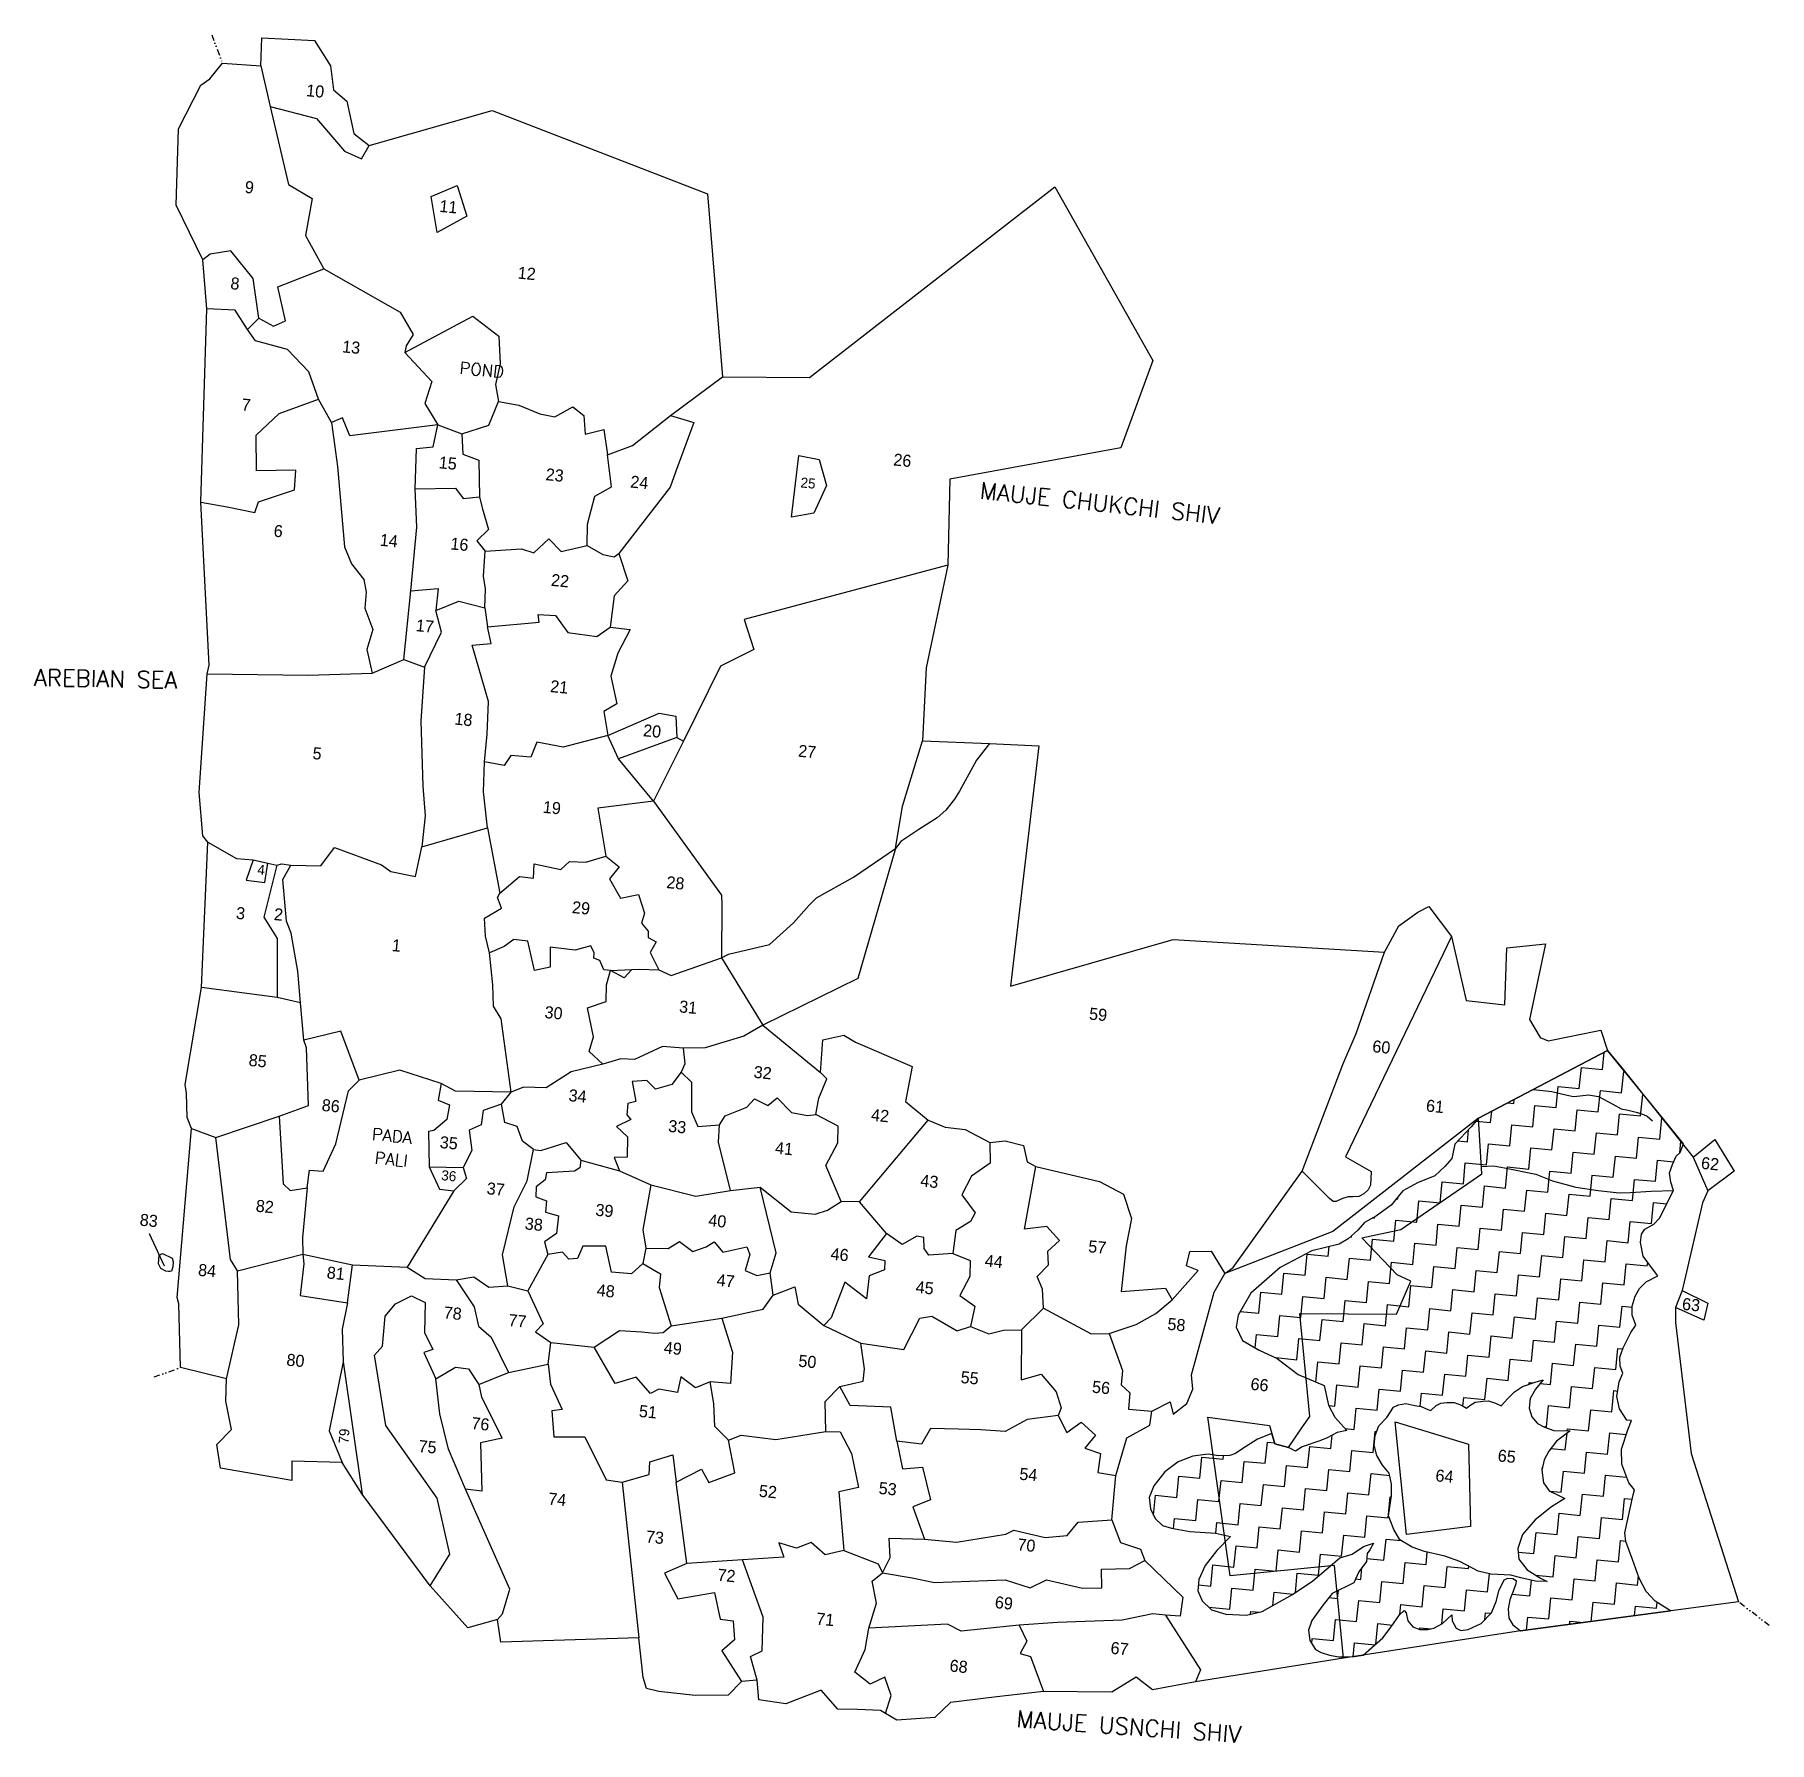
# Model space of a CAD drawing. Header units: metres. Extents: x 267114 to 268529, y 2134053 to 2135446.
import ezdxf

# ---------------------------------------------------------------- set-up
doc = ezdxf.new("R2010")
doc.units = ezdxf.units.M
doc.linetypes.add('DIVIDE', pattern=[1.25, 0.5, -0.25, 0, -0.25, 0, -0.25])
for name, color, linetype in [('LINE_WATER', 4, 'Continuous'), ('POLY_HATCH', 12, 'Continuous'), ('POLY_PARCEL', 6, 'Continuous'), ('POLY_WATER', 4, 'Continuous'), ('TEXT_MAPIN', 7, 'Continuous'), ('TEXT_MAPOUT', 7, 'Continuous'), ('TEXT_PARCEL', 7, 'Continuous'), ('V_BOUND_LINE', 7, 'Continuous'), ('V_DIVIDE_LINE', 7, 'DIVIDE')]:
    doc.layers.add(name, color=color, linetype=linetype)
doc.styles.get("Standard").update_dxf_attribs({"font": 'simplex.shx'})
doc.styles.add('TEXT_MAP', font='')
doc.styles.get('TEXT_MAP').set_extended_font_data('Kruti Dev 050')
doc.dimstyles.get("Standard").update_dxf_attribs({"dimtxt": 0.18, "dimasz": 0.18, "dimexe": 0.18, "dimexo": 0.0625, "dimgap": 0.09, "dimtad": 0, "dimtih": 1, "dimtoh": 1, "dimdec": 4, "dimzin": 0, "dimdsep": 46, "dimtxsty": 'Standard', "dimcen": 0.09, "dimadec": 0, "dimazin": 0, "dimtfac": 1, "dimtdec": 4, "dimtofl": 0, "dimtmove": 0, "dimatfit": 3, "dimfxl": 1, "dimtolj": 1, "dimtzin": 0, "dimarcsym": 0})

msp = doc.modelspace()

# ---------------------------------------------------------------- texts
at = {"layer": 'TEXT_MAPIN'}
for s, p in [('POND', (267460.3, 2135169.3)), ('PADA', (267388.7, 2134544.2)), ('PALI', (267391, 2134524.8))]:
    msp.add_text(s, height=9.82, rotation=354.4305, dxfattribs=at).set_placement(p)
at = {"layer": 'TEXT_MAPOUT'}
for s, rotation, p in [('MAUJE CHUKCHI SHIV', 353.9001, (267884.7, 2135067.5)), ('AREBIAN SEA', 358.9265, (267113.4, 2134914.7)), ('MAUJE USNCHI SHIV', 355.9888, (267914.8, 2134065.1))]:
    msp.add_text(s, height=13.643, rotation=rotation, dxfattribs=at).set_placement(p)
at = {"layer": 'TEXT_PARCEL', "style": 'TEXT_MAP'}
for s, height, rotation, p in [('10', 9.82, 354.4305, (267335.2, 2135395.8)), ('9', 9.82, 354.4305, (267285.1, 2135316.9)), ('11', 9.82, 354.4305, (267443.9, 2135301.4)), ('12', 9.82, 354.4305, (267507.8, 2135247)), ('8', 9.82, 354.4305, (267273.4, 2135238.4)), ('13', 9.82, 354.4305, (267364.6, 2135186.8)), ('7', 9.82, 354.4305, (267282.5, 2135139.4)), ('15', 9.82, 354.4305, (267443.4, 2135092.2)), ('26', 9.82, 354.4305, (267814.3, 2135094.5)), ('23', 9.82, 354.4305, (267530.6, 2135082.5)), ('24', 9.82, 354.4305, (267599.7, 2135076.5)), ('25', 8.19, 354.4305, (267738.6, 2135076.6)), ('6', 9.82, 354.4305, (267308.7, 2135036.4)), ('14', 9.82, 354.4305, (267395.3, 2135029)), ('16', 9.82, 354.4305, (267452.9, 2135026)), ('22', 9.82, 354.4305, (267535, 2134996.3)), ('17', 9.82, 354.4305, (267424.7, 2134959.3)), ('21', 9.82, 354.4305, (267534.3, 2134909.6)), ('18', 9.82, 354.4305, (267456.2, 2134883.1)), ('20', 9.82, 354.4305, (267610.1, 2134873.6)), ('5', 9.82, 354.4305, (267340.4, 2134855)), ('27', 9.82, 354.4305, (267736.6, 2134856.9)), ('19', 9.82, 354.4305, (267528.3, 2134811.1)), ('4', 8.19, 354.4305, (267295.4, 2134760.8)), ('28', 9.82, 354.4305, (267629.1, 2134749.7)), ('3', 9.82, 354.4305, (267278, 2134724.6)), ('2', 9.82, 354.4305, (267308.9, 2134723.6)), ('29', 9.82, 354.4305, (267552.1, 2134729.3)), ('1', 9.82, 354.4305, (267405.1, 2134698.3)), ('31', 9.82, 354.4305, (267639.5, 2134648.3)), ('30', 9.82, 354.4305, (267529.7, 2134643.7)), ('59', 9.82, 354.4305, (267974, 2134642.4)), ('85', 9.82, 354.4305, (267288.3, 2134604.6)), ('60', 9.82, 354.4305, (268205.1, 2134615.8)), ('32', 9.82, 354.4305, (267700.3, 2134594.9)), ('34', 9.82, 354.4305, (267549.3, 2134575.9)), ('86', 9.82, 354.4305, (267347.9, 2134567.9)), ('61', 9.82, 354.4305, (268248.9, 2134567.4)), ('33', 9.82, 354.4305, (267630.6, 2134550.8)), ('42', 9.82, 354.4305, (267796.1, 2134559.9)), ('35', 9.82, 354.4305, (267444.2, 2134537.6)), ('41', 9.82, 354.4305, (267717.8, 2134533)), ('62', 9.82, 354.4305, (268473.3, 2134520.6)), ('36', 8.19, 354.4305, (267445.5, 2134511.4)), ('43', 9.82, 354.4305, (267836.3, 2134506.2)), ('37', 9.82, 354.4305, (267482.5, 2134499.9)), ('82', 9.82, 354.4305, (267294.1, 2134485.7)), ('39', 9.82, 354.4305, (267571.2, 2134482.4)), ('83', 9.82, 354.4305, (267199.4, 2134474.3)), ('38', 9.82, 354.4305, (267513.6, 2134471.2)), ('40', 9.82, 354.4305, (267663.3, 2134473.9)), ('57', 9.82, 354.4305, (267973.3, 2134452.6)), ('84', 9.82, 354.4305, (267247, 2134433.4)), ('46', 9.82, 354.4305, (267763.1, 2134446.5)), ('44', 9.82, 354.4305, (267888.9, 2134440.9)), ('81', 9.82, 354.4305, (267352, 2134431.2)), ('47', 9.82, 354.4305, (267670.1, 2134425.1)), ('48', 9.82, 354.4305, (267572.3, 2134416.9)), ('45', 9.82, 354.4305, (267832.5, 2134419.4)), ('63', 9.82, 354.4305, (268457.8, 2134405.6)), ('78', 9.82, 354.4305, (267447.4, 2134398.6)), ('77', 9.82, 354.4305, (267500.2, 2134392.4)), ('58', 9.82, 354.4305, (268037.9, 2134389.3)), ('49', 9.82, 354.4305, (267627, 2134370)), ('80', 9.82, 354.4305, (267319.1, 2134360.1)), ('50', 9.82, 354.4305, (267736.8, 2134359.2)), ('55', 9.82, 354.4305, (267869.2, 2134345.9)), ('56', 9.82, 354.4305, (267976.4, 2134338)), ('66', 9.82, 354.4305, (268105.7, 2134340.3)), ('76', 9.82, 354.4305, (267470, 2134308.3)), ('51', 9.82, 354.4305, (267606.7, 2134318.2)), ('79', 8.19, 86.9736, (267370.2, 2134296.2)), ('75', 9.82, 354.4305, (267426.9, 2134289.6)), ('65', 9.82, 354.4305, (268307.4, 2134281.9)), ('54', 9.82, 354.4305, (267917.1, 2134267)), ('64', 9.82, 354.4305, (268256.6, 2134265.7)), ('52', 9.82, 354.4305, (267704.6, 2134253.1)), ('53', 9.82, 354.4305, (267802.3, 2134255.4)), ('74', 9.82, 354.4305, (267532.7, 2134246.7)), ('73', 9.82, 354.4305, (267612.4, 2134215.8)), ('70', 9.82, 354.4305, (267915.5, 2134209.3)), ('72', 9.82, 354.4305, (267670.8, 2134184.6)), ('69', 9.82, 354.4305, (267897.1, 2134162.2)), ('71', 9.82, 354.4305, (267751.4, 2134148.8)), ('67', 9.82, 354.4305, (267991.5, 2134125)), ('68', 9.82, 354.4305, (267860.2, 2134110.5))]:
    msp.add_text(s, height=height, rotation=rotation, dxfattribs=at).set_placement(p)

# ---------------------------------------------------------------- linework, layer by layer
at = {"layer": 'LINE_WATER'}
for p, q in [((268336.9, 2134585.4), (268352, 2134583.8)), ((268352, 2134583.8), (268364.3, 2134580.7)), ((268364.3, 2134580.7), (268369.7, 2134579.6)), ((268369.7, 2134579.6), (268374.9, 2134580.2)), ((268374.9, 2134580.2), (268381.8, 2134580.9)), ((268381.8, 2134580.9), (268389.9, 2134579.6)), ((268389.9, 2134579.6), (268401.6, 2134573.2)), ((268401.6, 2134573.2), (268408.4, 2134569.5)), ((268408.4, 2134569.5), (268414.1, 2134568.5)), ((268414.1, 2134568.5), (268421.8, 2134566.6)), ((268421.8, 2134566.6), (268426.6, 2134564.8)), ((268426.6, 2134564.8), (268429.7, 2134563.6)), ((268429.7, 2134563.6), (268434, 2134559.7)), ((268294.3, 2134522.4), (268304.2, 2134523)), ((268304.2, 2134523), (268313.3, 2134521.3)), ((268313.3, 2134521.3), (268338.8, 2134516.1)), ((268338.8, 2134516.1), (268352.5, 2134510.7)), ((268352.5, 2134510.7), (268371.5, 2134505.5)), ((268371.5, 2134505.5), (268389.6, 2134502.9)), ((268389.6, 2134502.9), (268406.7, 2134501)), ((268406.7, 2134501), (268415.7, 2134501.2)), ((268415.7, 2134501.2), (268432.8, 2134502.3)), ((268432.8, 2134502.3), (268451.2, 2134502.9))]:
    msp.add_line(p, q, dxfattribs=at)
at = {"layer": 'POLY_HATCH'}
for p, q in [((268397.4, 2134617.2), (268292.1, 2134561.8)), ((268442.2, 2134562.1), (268397.4, 2134617.2)), ((268292.1, 2134561.8), (268286.2, 2134554.8)), ((268459.4, 2134540.9), (268442.2, 2134562.1)), ((268286.2, 2134554.8), (268272.8, 2134540.7)), ((268270.3, 2134529), (268264.7, 2134522.5)), ((268272.8, 2134540.7), (268270.3, 2134529)), ((268450.3, 2134524), (268453.2, 2134530.9)), ((268453.2, 2134530.9), (268456.5, 2134533.9)), ((268456.5, 2134533.9), (268459.4, 2134540.9)), ((268256.3, 2134514.9), (268242.3, 2134509.2)), ((268264.7, 2134522.5), (268256.3, 2134514.9)), ((268448, 2134517.2), (268450.3, 2134524)), ((268448.9, 2134509.7), (268448, 2134517.2)), ((268230.4, 2134502.6), (268220.9, 2134490.9)), ((268242.3, 2134509.2), (268230.4, 2134502.6)), ((268439.7, 2134480.3), (268451.2, 2134502.9)), ((268451.2, 2134502.9), (268448.9, 2134509.7)), ((268220.9, 2134490.9), (268208.8, 2134482.2)), ((268199.1, 2134476.8), (268193.5, 2134470.4)), ((268208.8, 2134482.2), (268199.1, 2134476.8)), ((268425, 2134467.2), (268427.9, 2134471.3)), ((268427.9, 2134471.3), (268435.1, 2134475.3)), ((268435.1, 2134475.3), (268439.7, 2134480.3)), ((268178.4, 2134459.2), (268156, 2134453.6)), ((268185.8, 2134463.4), (268178.4, 2134459.2)), ((268193.5, 2134470.4), (268185.8, 2134463.4)), ((268424.1, 2134460.5), (268425, 2134467.2)), ((268426.3, 2134449.3), (268424.1, 2134460.5)), ((268156, 2134453.6), (268130.1, 2134440)), ((268433.1, 2134440.2), (268426.3, 2134449.3)), ((268130.1, 2134440), (268106.2, 2134419.1)), ((268428.9, 2134428.3), (268438.5, 2134433.3)), ((268438.5, 2134433.3), (268433.1, 2134440.2)), ((268106.2, 2134419.1), (268096, 2134401.1)), ((268417.4, 2134408.4), (268419.9, 2134416.8)), ((268419.9, 2134416.8), (268423.5, 2134422.8)), ((268423.5, 2134422.8), (268428.9, 2134428.3)), ((268096, 2134401.1), (268094.4, 2134391.4)), ((268417.5, 2134401.3), (268417.4, 2134408.4)), ((268420.3, 2134393.1), (268417.5, 2134401.3)), ((268094.4, 2134391.4), (268099.6, 2134380.4)), ((268410, 2134374.4), (268416.3, 2134387.1)), ((268416.3, 2134387.1), (268420.3, 2134393.1)), ((268099.6, 2134380.4), (268113, 2134372.7)), ((268113, 2134372.7), (268127.8, 2134365.7)), ((268407.3, 2134367), (268410, 2134374.4)), ((268127.8, 2134365.7), (268144.8, 2134352.8)), ((268407.7, 2134359.5), (268407.3, 2134367)), ((268409.9, 2134353.9), (268407.7, 2134359.5)), ((268144.8, 2134352.8), (268166.2, 2134343.8)), ((268328, 2134343.1), (268338.2, 2134346.5)), ((268338.2, 2134346.5), (268344.7, 2134348.4)), ((268344.7, 2134348.4), (268338.5, 2134340.7)), ((268405, 2134334.8), (268406.7, 2134346.8)), ((268406.7, 2134346.8), (268409.9, 2134353.9)), ((268166.2, 2134343.8), (268169.8, 2134327.7)), ((268261.2, 2134329.4), (268266.2, 2134330)), ((268266.2, 2134330), (268272.2, 2134330)), ((268272.2, 2134330), (268278.3, 2134327.7)), ((268284.9, 2134327.6), (268289.2, 2134330.2)), ((268289.2, 2134330.2), (268295.9, 2134330.9)), ((268295.9, 2134330.9), (268300.3, 2134331.3)), ((268300.3, 2134331.3), (268305.9, 2134329.4)), ((268310.6, 2134327.3), (268316.1, 2134333.1)), ((268316.1, 2134333.1), (268321.3, 2134338.6)), ((268321.3, 2134338.6), (268328, 2134343.1)), ((268334.2, 2134333.2), (268333.4, 2134325.4)), ((268338.5, 2134340.7), (268334.2, 2134333.2)), ((268407, 2134324.7), (268405, 2134334.8)), ((268169.8, 2134327.7), (268174.9, 2134317.9)), ((268174.9, 2134317.9), (268184.5, 2134307.1)), ((268210.6, 2134310.8), (268217.3, 2134317.8)), ((268217.3, 2134317.8), (268222.8, 2134326)), ((268222.8, 2134326), (268226.8, 2134328.1)), ((268226.8, 2134328.1), (268232.7, 2134329.2)), ((268232.7, 2134329.2), (268240, 2134327.6)), ((268240, 2134327.6), (268245.3, 2134326.6)), ((268245.3, 2134326.6), (268250.8, 2134324.1)), ((268250.8, 2134324.1), (268253.2, 2134323.5)), ((268253.2, 2134323.5), (268257.5, 2134327.6)), ((268257.5, 2134327.6), (268261.2, 2134329.4)), ((268278.3, 2134327.7), (268282.2, 2134325.2)), ((268282.2, 2134325.2), (268284.9, 2134327.6)), ((268305.9, 2134329.4), (268310.6, 2134327.3)), ((268333.4, 2134325.4), (268335.5, 2134318.3)), ((268335.5, 2134318.3), (268340.1, 2134312.7)), ((268413, 2134315.4), (268407, 2134324.7)), ((268123.3, 2134304.6), (268111.8, 2134300)), ((268125.8, 2134296.1), (268123.3, 2134304.6)), ((268176.7, 2134305.4), (268168.6, 2134301)), ((268184.5, 2134307.1), (268176.7, 2134305.4)), ((268206.9, 2134295), (268207.7, 2134303.1)), ((268207.7, 2134303.1), (268210.6, 2134310.8)), ((268340.1, 2134312.7), (268345.9, 2134309.9)), ((268345.9, 2134309.9), (268353.6, 2134307.2)), ((268353.6, 2134307.2), (268366.9, 2134306.8)), ((268366.9, 2134306.8), (268355.7, 2134298.5)), ((268408.8, 2134291.9), (268413.9, 2134307.6)), ((268416.8, 2134315.3), (268413, 2134315.4)), ((268413.9, 2134307.6), (268416.8, 2134315.3)), ((268071.4, 2134287.8), (268058.9, 2134286)), ((268079.8, 2134286.4), (268071.4, 2134287.8)), ((268093.9, 2134288.3), (268089.1, 2134286.6)), ((268098.9, 2134291.9), (268093.9, 2134288.3)), ((268111.8, 2134300), (268098.9, 2134291.9)), ((268137.1, 2134293.3), (268125.8, 2134296.1)), ((268142.8, 2134290.1), (268137.1, 2134293.3)), ((268148.1, 2134293.7), (268142.8, 2134290.1)), ((268162.6, 2134298.6), (268148.1, 2134293.7)), ((268168.6, 2134301), (268162.6, 2134298.6)), ((268209.1, 2134286.7), (268206.9, 2134295)), ((268349.4, 2134290.1), (268345.7, 2134283.1)), ((268355.7, 2134298.5), (268349.4, 2134290.1)), ((268408.9, 2134279.6), (268408.8, 2134291.9)), ((268036, 2134273.4), (268027.2, 2134261.8)), ((268047, 2134281.6), (268036, 2134273.4)), ((268058.9, 2134286), (268047, 2134281.6)), ((268089.1, 2134286.6), (268079.8, 2134286.4)), ((268213.6, 2134278.9), (268209.1, 2134286.7)), ((268219.2, 2134272.3), (268213.6, 2134278.9)), ((268345.7, 2134283.1), (268343.6, 2134274.8)), ((268343.6, 2134274.8), (268345, 2134264.5)), ((268414.6, 2134264.3), (268408.9, 2134279.6)), ((268027.2, 2134261.8), (268023.3, 2134252.3)), ((268221.1, 2134263.3), (268219.2, 2134272.3)), ((268221.2, 2134253.7), (268221.1, 2134263.3)), ((268345, 2134264.5), (268349.8, 2134257.8)), ((268419.2, 2134258.6), (268414.6, 2134264.3)), ((268023.3, 2134252.3), (268024.3, 2134243.2)), ((268218.5, 2134237.4), (268221.2, 2134253.7)), ((268349.8, 2134257.8), (268358.7, 2134253.6)), ((268362.4, 2134251.6), (268351.6, 2134244.7)), ((268358.7, 2134253.6), (268362.4, 2134251.6)), ((268411.4, 2134223.7), (268418.3, 2134254.7)), ((268418.3, 2134254.7), (268419.2, 2134258.6)), ((268024.3, 2134243.2), (268028.2, 2134235.4)), ((268028.2, 2134235.4), (268034.2, 2134229.6)), ((268222.9, 2134226.3), (268218.5, 2134237.4)), ((268338.2, 2134234.3), (268328, 2134222.3)), ((268351.6, 2134244.7), (268338.2, 2134234.3)), ((268034.2, 2134229.6), (268041.7, 2134227.3)), ((268041.7, 2134227.3), (268056.5, 2134224.7)), ((268056.5, 2134224.7), (268077.4, 2134223.2)), ((268077.4, 2134223.2), (268089.8, 2134220.7)), ((268089.8, 2134220.7), (268078.5, 2134209.2)), ((268227.8, 2134217.9), (268222.9, 2134226.3)), ((268237.9, 2134212), (268227.8, 2134217.9)), ((268328, 2134222.3), (268324.2, 2134210.9)), ((268412.4, 2134216.4), (268411.4, 2134223.7)), ((268078.5, 2134209.2), (268069.1, 2134196.9)), ((268173.3, 2134198.4), (268179, 2134203.3)), ((268179, 2134203.3), (268188.9, 2134206.2)), ((268188.9, 2134206.2), (268198.3, 2134212.4)), ((268198.3, 2134212.4), (268206.5, 2134215.2)), ((268201.3, 2134206.8), (268200.7, 2134200.3)), ((268203.5, 2134209.8), (268201.3, 2134206.8)), ((268206.5, 2134215.2), (268203.5, 2134209.8)), ((268248, 2134208.3), (268237.9, 2134212)), ((268264.6, 2134204.5), (268248, 2134208.3)), ((268276.8, 2134200.3), (268264.6, 2134204.5)), ((268324.2, 2134210.9), (268325, 2134202)), ((268417.8, 2134201.9), (268412.4, 2134216.4)), ((268069.1, 2134196.9), (268063.9, 2134185.4)), ((268156.9, 2134184.4), (268173.3, 2134198.4)), ((268194.4, 2134191.8), (268190.2, 2134182.9)), ((268200.7, 2134200.3), (268194.4, 2134191.8)), ((268291.9, 2134192.2), (268276.8, 2134200.3)), ((268302.1, 2134189.9), (268291.9, 2134192.2)), ((268318.4, 2134189.1), (268302.1, 2134189.9)), ((268326.7, 2134186.9), (268318.4, 2134189.1)), ((268325, 2134202), (268331.8, 2134193.4)), ((268331.8, 2134193.4), (268342.6, 2134186.6)), ((268423.2, 2134186.6), (268417.8, 2134201.9)), ((268063.9, 2134185.4), (268063, 2134176.3)), ((268063, 2134176.3), (268066.6, 2134168)), ((268140.2, 2134173.2), (268156.9, 2134184.4)), ((268190.2, 2134182.9), (268172.6, 2134174)), ((268306.5, 2134167.5), (268308.8, 2134177.1)), ((268308.8, 2134177.1), (268311.4, 2134181.8)), ((268311.4, 2134181.8), (268313.1, 2134185.2)), ((268313.1, 2134185.2), (268316, 2134186.6)), ((268316, 2134186.6), (268320.1, 2134186.2)), ((268320.9, 2134177.3), (268317.6, 2134168.9)), ((268320.1, 2134186.2), (268322.7, 2134184.8)), ((268322.4, 2134182.1), (268320.9, 2134177.3)), ((268322.7, 2134184.8), (268322.4, 2134182.1)), ((268338.5, 2134184.1), (268326.7, 2134186.9)), ((268348.1, 2134184), (268338.5, 2134184.1)), ((268342.6, 2134186.6), (268348.1, 2134184)), ((268428.9, 2134175.7), (268423.2, 2134186.6)), ((268436.1, 2134167.9), (268428.9, 2134175.7)), ((268066.6, 2134168), (268074.1, 2134160.7)), ((268074.1, 2134160.7), (268086, 2134157.1)), ((268115.6, 2134159.4), (268140.2, 2134173.2)), ((268165.4, 2134164.8), (268156.2, 2134152)), ((268172.6, 2134174), (268165.4, 2134164.8)), ((268227.6, 2134156.7), (268231.5, 2134160.2)), ((268231.5, 2134160.2), (268233, 2134158.4)), ((268302.6, 2134158.3), (268306.5, 2134167.5)), ((268317.6, 2134168.9), (268316.3, 2134161.6)), ((268316.3, 2134161.6), (268316.9, 2134153.9)), ((268448.8, 2134159.9), (268436.1, 2134167.9)), ((268086, 2134157.1), (268102.7, 2134156.3)), ((268102.7, 2134156.3), (268115.6, 2134159.4)), ((268156.2, 2134152), (268153.3, 2134144.1)), ((268214, 2134137.8), (268220.9, 2134147)), ((268220.9, 2134147), (268227.6, 2134156.7)), ((268233, 2134158.4), (268234.3, 2134151.9)), ((268234.3, 2134151.9), (268238.5, 2134146.9)), ((268238.5, 2134146.9), (268244.3, 2134144.7)), ((268255.6, 2134145.8), (268262.6, 2134149.6)), ((268262.6, 2134149.6), (268270.4, 2134156.8)), ((268270.4, 2134156.8), (268270.7, 2134151.8)), ((268270.7, 2134151.8), (268273.7, 2134145.8)), ((268283.7, 2134144.8), (268294.1, 2134149.5)), ((268294.1, 2134149.5), (268302.6, 2134158.3)), ((268316.9, 2134153.9), (268320.2, 2134148.4)), ((268320.2, 2134148.4), (268326.4, 2134143.6)), ((268326.4, 2134143.6), (268448.8, 2134159.9)), ((268153.3, 2134144.1), (268154.4, 2134135.8)), ((268154.4, 2134135.8), (268159.1, 2134128.3)), ((268198, 2134123.7), (268214, 2134137.8)), ((268244.3, 2134144.7), (268250.6, 2134144.6)), ((268250.6, 2134144.6), (268255.6, 2134145.8)), ((268273.7, 2134145.8), (268277.6, 2134143.8)), ((268277.6, 2134143.8), (268283.7, 2134144.8)), ((268159.1, 2134128.3), (268163.8, 2134126)), ((268163.8, 2134126), (268170.4, 2134123.7)), ((268170.4, 2134123.7), (268178, 2134122.4)), ((268178, 2134122.4), (268182, 2134122.4)), ((268182, 2134122.4), (268190.5, 2134122.6)), ((268190.5, 2134122.6), (268198, 2134123.7))]:
    msp.add_line(p, q, dxfattribs=at)
at = {"layer": 'POLY_HATCH', "linetype": 'Continuous'}
for p, q in [((268393.2, 2134601.6), (268394.6, 2134615.7)), ((268374.3, 2134586.1), (268376, 2134603.3)), ((268376, 2134603.3), (268393.2, 2134601.6)), ((268408.8, 2134582.7), (268410.5, 2134599.9)), ((268410.5, 2134599.9), (268411.5, 2134599.8)), ((268355.4, 2134570.5), (268357, 2134587.7)), ((268357, 2134587.7), (268374.3, 2134586.1)), ((268315.9, 2134574.3), (268320.9, 2134573.9)), ((268320.9, 2134573.9), (268321.2, 2134577.1)), ((268336.4, 2134554.9), (268338.1, 2134572.2)), ((268338.1, 2134572.2), (268355.4, 2134570.5)), ((268389.8, 2134567.1), (268391.5, 2134584.4)), ((268391.5, 2134584.4), (268408.8, 2134582.7)), ((268424.3, 2134563.8), (268426, 2134581)), ((268426, 2134581), (268426.9, 2134580.9)), ((268290.1, 2134559.5), (268301.9, 2134558.3)), ((268301.9, 2134558.3), (268302.8, 2134567.5)), ((268317.5, 2134539.4), (268319.2, 2134556.6)), ((268319.2, 2134556.6), (268336.4, 2134554.9)), ((268370.9, 2134551.6), (268372.6, 2134568.8)), ((268372.6, 2134568.8), (268389.8, 2134567.1)), ((268405.4, 2134548.2), (268407.1, 2134565.5)), ((268407.1, 2134565.5), (268424.3, 2134563.8)), ((268439.9, 2134544.8), (268441.6, 2134562.1)), ((268441.6, 2134562.1), (268442.2, 2134562)), ((268275.5, 2134543.5), (268283, 2134542.7)), ((268283, 2134542.7), (268284, 2134552.5)), ((268352, 2134536), (268353.7, 2134553.3)), ((268353.7, 2134553.3), (268370.9, 2134551.6)), ((268386.5, 2134532.6), (268388.2, 2134549.9)), ((268388.2, 2134549.9), (268405.4, 2134548.2)), ((268421, 2134529.3), (268422.7, 2134546.5)), ((268422.7, 2134546.5), (268439.9, 2134544.8)), ((268456.2, 2134533.6), (268457.1, 2134543.2)), ((268457.1, 2134543.2), (268457.6, 2134543.1)), ((268298.6, 2134523.8), (268300.3, 2134541.1)), ((268300.3, 2134541.1), (268317.5, 2134539.4)), ((268333.1, 2134520.4), (268334.7, 2134537.7)), ((268334.7, 2134537.7), (268352, 2134536)), ((268367.6, 2134517.1), (268369.2, 2134534.3)), ((268369.2, 2134534.3), (268386.5, 2134532.6)), ((268402, 2134513.7), (268403.7, 2134531)), ((268403.7, 2134531), (268421, 2134529.3)), ((268279.7, 2134508.2), (268281.3, 2134525.5)), ((268281.3, 2134525.5), (268298.6, 2134523.8)), ((268314.1, 2134504.9), (268315.8, 2134522.1)), ((268315.8, 2134522.1), (268333.1, 2134520.4)), ((268348.6, 2134501.5), (268350.3, 2134518.8)), ((268350.3, 2134518.8), (268367.6, 2134517.1)), ((268383.1, 2134498.2), (268384.8, 2134515.4)), ((268384.8, 2134515.4), (268402, 2134513.7)), ((268436.5, 2134510.4), (268438.2, 2134527.6)), ((268438.2, 2134527.6), (268451.3, 2134526.3)), ((268260.7, 2134492.7), (268262.4, 2134509.9)), ((268262.4, 2134509.9), (268279.7, 2134508.2)), ((268295.2, 2134489.3), (268296.9, 2134506.6)), ((268296.9, 2134506.6), (268314.1, 2134504.9)), ((268329.7, 2134486), (268331.4, 2134503.2)), ((268331.4, 2134503.2), (268348.6, 2134501.5)), ((268364.2, 2134482.6), (268365.9, 2134499.8)), ((268365.9, 2134499.8), (268383.1, 2134498.2)), ((268417.6, 2134494.8), (268419.3, 2134512)), ((268419.3, 2134512), (268436.5, 2134510.4)), ((268225.2, 2134496.1), (268226.2, 2134496)), ((268226.2, 2134496), (268226.4, 2134497.7)), ((268241.8, 2134477.1), (268243.5, 2134494.4)), ((268243.5, 2134494.4), (268260.7, 2134492.7)), ((268276.3, 2134473.8), (268278, 2134491)), ((268278, 2134491), (268295.2, 2134489.3)), ((268310.8, 2134470.4), (268312.5, 2134487.6)), ((268312.5, 2134487.6), (268329.7, 2134486)), ((268398.7, 2134479.2), (268400.4, 2134496.5)), ((268400.4, 2134496.5), (268417.6, 2134494.8)), ((268433.2, 2134475.9), (268434.9, 2134493.1)), ((268434.9, 2134493.1), (268445.7, 2134492.1)), ((268205.9, 2134480.6), (268207.3, 2134480.5)), ((268207.3, 2134480.5), (268207.4, 2134481.5)), ((268222.9, 2134461.6), (268224.6, 2134478.8)), ((268224.6, 2134478.8), (268241.8, 2134477.1)), ((268257.4, 2134458.2), (268259, 2134475.4)), ((268259, 2134475.4), (268276.3, 2134473.8)), ((268291.9, 2134454.8), (268293.5, 2134472.1)), ((268293.5, 2134472.1), (268310.8, 2134470.4)), ((268345.3, 2134467), (268346.9, 2134484.3)), ((268346.9, 2134484.3), (268364.2, 2134482.6)), ((268379.8, 2134463.7), (268381.4, 2134480.9)), ((268381.4, 2134480.9), (268398.7, 2134479.2)), ((268414.2, 2134460.3), (268415.9, 2134477.5)), ((268415.9, 2134477.5), (268433.2, 2134475.9)), ((268187.6, 2134465), (268188.4, 2134464.9)), ((268188.4, 2134464.9), (268188.5, 2134465.8)), ((268203.9, 2134446), (268205.6, 2134463.2)), ((268205.6, 2134463.2), (268222.9, 2134461.6)), ((268238.4, 2134442.6), (268240.1, 2134459.9)), ((268240.1, 2134459.9), (268257.4, 2134458.2)), ((268326.3, 2134451.5), (268328, 2134468.7)), ((268328, 2134468.7), (268345.3, 2134467)), ((268360.8, 2134448.1), (268362.5, 2134465.3)), ((268362.5, 2134465.3), (268379.8, 2134463.7)), ((268395.3, 2134444.7), (268397, 2134462)), ((268397, 2134462), (268414.2, 2134460.3)), ((268150.5, 2134433.8), (268152.2, 2134451)), ((268152.2, 2134451), (268169.5, 2134449.4)), ((268169.5, 2134449.4), (268170.2, 2134457.1)), ((268185, 2134430.4), (268186.7, 2134447.7)), ((268186.7, 2134447.7), (268203.9, 2134446)), ((268219.5, 2134427.1), (268221.2, 2134444.3)), ((268221.2, 2134444.3), (268238.4, 2134442.6)), ((268272.9, 2134439.3), (268274.6, 2134456.5)), ((268274.6, 2134456.5), (268291.9, 2134454.8)), ((268307.4, 2134435.9), (268309.1, 2134453.1)), ((268309.1, 2134453.1), (268326.3, 2134451.5)), ((268341.9, 2134432.5), (268343.6, 2134449.8)), ((268343.6, 2134449.8), (268360.8, 2134448.1)), ((268376.4, 2134429.2), (268378.1, 2134446.4)), ((268378.1, 2134446.4), (268395.3, 2134444.7)), ((268410.9, 2134425.8), (268412.6, 2134443.1)), ((268412.6, 2134443.1), (268429.8, 2134441.4)), ((268429.8, 2134441.4), (268430.1, 2134444.2)), ((268131.6, 2134418.2), (268133.3, 2134435.5)), ((268133.3, 2134435.5), (268150.5, 2134433.8)), ((268166.1, 2134414.9), (268167.8, 2134432.1)), ((268167.8, 2134432.1), (268185, 2134430.4)), ((268254, 2134423.7), (268255.7, 2134440.9)), ((268255.7, 2134440.9), (268272.9, 2134439.3)), ((268288.5, 2134420.3), (268290.2, 2134437.6)), ((268290.2, 2134437.6), (268307.4, 2134435.9)), ((268323, 2134417), (268324.7, 2134434.2)), ((268324.7, 2134434.2), (268341.9, 2134432.5)), ((268357.5, 2134413.6), (268359.1, 2134430.9)), ((268359.1, 2134430.9), (268376.4, 2134429.2)), ((268112.7, 2134402.7), (268114.4, 2134419.9)), ((268114.4, 2134419.9), (268131.6, 2134418.2)), ((268147.2, 2134399.3), (268148.8, 2134416.5)), ((268148.8, 2134416.5), (268166.1, 2134414.9)), ((268200.6, 2134411.5), (268202.3, 2134428.7)), ((268202.3, 2134428.7), (268219.5, 2134427.1)), ((268235.1, 2134408.1), (268236.8, 2134425.4)), ((268236.8, 2134425.4), (268254, 2134423.7)), ((268269.6, 2134404.8), (268271.2, 2134422)), ((268271.2, 2134422), (268288.5, 2134420.3)), ((268304.1, 2134401.4), (268305.7, 2134418.7)), ((268305.7, 2134418.7), (268323, 2134417)), ((268338.5, 2134398), (268340.2, 2134415.3)), ((268340.2, 2134415.3), (268357.5, 2134413.6)), ((268392, 2134410.2), (268393.6, 2134427.5)), ((268393.6, 2134427.5), (268410.9, 2134425.8)), ((268097.7, 2134404.1), (268112.7, 2134402.7)), ((268128.2, 2134383.7), (268129.9, 2134401)), ((268129.9, 2134401), (268147.2, 2134399.3)), ((268181.7, 2134395.9), (268183.3, 2134413.2)), ((268183.3, 2134413.2), (268200.6, 2134411.5)), ((268216.1, 2134392.6), (268217.8, 2134409.8)), ((268217.8, 2134409.8), (268235.1, 2134408.1)), ((268250.6, 2134389.2), (268252.3, 2134406.5)), ((268252.3, 2134406.5), (268269.6, 2134404.8)), ((268285.1, 2134385.8), (268286.8, 2134403.1)), ((268286.8, 2134403.1), (268304.1, 2134401.4)), ((268373, 2134394.7), (268374.7, 2134411.9)), ((268374.7, 2134411.9), (268392, 2134410.2)), ((268407.5, 2134391.3), (268409.2, 2134408.6)), ((268409.2, 2134408.6), (268417.4, 2134407.8)), ((268162.7, 2134380.4), (268164.4, 2134397.6)), ((268164.4, 2134397.6), (268181.7, 2134395.9)), ((268197.2, 2134377), (268198.9, 2134394.3)), ((268198.9, 2134394.3), (268216.1, 2134392.6)), ((268231.7, 2134373.6), (268233.4, 2134390.9)), ((268233.4, 2134390.9), (268250.6, 2134389.2)), ((268266.2, 2134370.3), (268267.9, 2134387.5)), ((268267.9, 2134387.5), (268285.1, 2134385.8)), ((268319.6, 2134382.5), (268321.3, 2134399.7)), ((268321.3, 2134399.7), (268338.5, 2134398)), ((268354.1, 2134379.1), (268355.8, 2134396.4)), ((268355.8, 2134396.4), (268373, 2134394.7)), ((268388.6, 2134375.8), (268390.3, 2134393)), ((268390.3, 2134393), (268407.5, 2134391.3)), ((268109.9, 2134374.5), (268111, 2134385.4)), ((268111, 2134385.4), (268128.2, 2134383.7)), ((268143.8, 2134364.8), (268145.5, 2134382.1)), ((268145.5, 2134382.1), (268162.7, 2134380.4)), ((268178.3, 2134361.4), (268180, 2134378.7)), ((268180, 2134378.7), (268197.2, 2134377)), ((268212.8, 2134358.1), (268214.5, 2134375.3)), ((268214.5, 2134375.3), (268231.7, 2134373.6)), ((268300.7, 2134366.9), (268302.4, 2134384.2)), ((268302.4, 2134384.2), (268319.6, 2134382.5)), ((268335.2, 2134363.6), (268336.9, 2134380.8)), ((268336.9, 2134380.8), (268354.1, 2134379.1)), ((268369.7, 2134360.2), (268371.4, 2134377.4)), ((268371.4, 2134377.4), (268388.6, 2134375.8)), ((268404.2, 2134356.8), (268405.8, 2134374.1)), ((268405.8, 2134374.1), (268409.7, 2134373.7)), ((268126.5, 2134366.3), (268126.6, 2134366.5)), ((268126.6, 2134366.5), (268143.8, 2134364.8)), ((268159.4, 2134346.6), (268161, 2134363.1)), ((268161, 2134363.1), (268178.3, 2134361.4)), ((268193.9, 2134342.5), (268195.5, 2134359.8)), ((268195.5, 2134359.8), (268212.8, 2134358.1)), ((268247.3, 2134354.7), (268249, 2134372)), ((268249, 2134372), (268266.2, 2134370.3)), ((268281.8, 2134351.4), (268283.4, 2134368.6)), ((268283.4, 2134368.6), (268300.7, 2134366.9)), ((268316.3, 2134348), (268317.9, 2134365.2)), ((268317.9, 2134365.2), (268335.2, 2134363.6)), ((268350.7, 2134344.6), (268352.4, 2134361.9)), ((268352.4, 2134361.9), (268369.7, 2134360.2)), ((268385.2, 2134341.3), (268386.9, 2134358.5)), ((268386.9, 2134358.5), (268404.2, 2134356.8)), ((268174.9, 2134327), (268176.6, 2134344.2)), ((268176.6, 2134344.2), (268193.9, 2134342.5)), ((268228.3, 2134339.2), (268230, 2134356.4)), ((268230, 2134356.4), (268247.3, 2134354.7)), ((268262.8, 2134335.8), (268264.5, 2134353)), ((268264.5, 2134353), (268281.8, 2134351.4)), ((268297.3, 2134332.4), (268299, 2134349.7)), ((268299, 2134349.7), (268316.3, 2134348)), ((268333.4, 2134344.9), (268333.5, 2134346.3)), ((268333.5, 2134346.3), (268336.7, 2134346)), ((268342.3, 2134345.5), (268350.7, 2134344.6)), ((268209.4, 2134323.6), (268211.1, 2134340.8)), ((268211.1, 2134340.8), (268228.3, 2134339.2)), ((268244.5, 2134326.7), (268245.6, 2134337.5)), ((268245.6, 2134337.5), (268262.8, 2134335.8)), ((268279.4, 2134327), (268280.1, 2134334.1)), ((268280.1, 2134334.1), (268297.3, 2134332.4)), ((268366.3, 2134325.7), (268368, 2134342.9)), ((268368, 2134342.9), (268385.2, 2134341.3)), ((268400.8, 2134322.3), (268402.5, 2134339.6)), ((268402.5, 2134339.6), (268405.7, 2134339.3)), ((268169.9, 2134327.4), (268174.9, 2134327)), ((268190.5, 2134308), (268192.2, 2134325.3)), ((268192.2, 2134325.3), (268209.4, 2134323.6)), ((268347.4, 2134310.1), (268349.1, 2134327.4)), ((268349.1, 2134327.4), (268366.3, 2134325.7)), ((268381.9, 2134306.8), (268383.6, 2134324)), ((268383.6, 2134324), (268400.8, 2134322.3)), ((268171.6, 2134292.5), (268172.6, 2134303.2)), ((268183, 2134308.8), (268190.5, 2134308)), ((268206.1, 2134289.1), (268207.7, 2134306.3)), ((268207.7, 2134306.3), (268208.9, 2134306.2)), ((268344.9, 2134310.4), (268347.4, 2134310.1)), ((268362.9, 2134291.2), (268364.3, 2134304.8)), ((268364.5, 2134306.8), (268364.6, 2134308.5)), ((268364.6, 2134308.5), (268381.9, 2134306.8)), ((268397.4, 2134287.8), (268399.1, 2134305.1)), ((268399.1, 2134305.1), (268412.6, 2134303.8)), ((268118.1, 2134280.3), (268119.8, 2134297.5)), ((268119.8, 2134297.5), (268125.6, 2134296.9)), ((268152.6, 2134276.9), (268154.3, 2134294.1)), ((268154.3, 2134294.1), (268171.6, 2134292.5)), ((268187.1, 2134273.5), (268188.8, 2134290.8)), ((268188.8, 2134290.8), (268206.1, 2134289.1)), ((268351.1, 2134292.4), (268362.9, 2134291.2)), ((268378.5, 2134272.3), (268380.2, 2134289.5)), ((268380.2, 2134289.5), (268397.4, 2134287.8)), ((268064.7, 2134268.1), (268066.4, 2134285.3)), ((268066.4, 2134285.3), (268083.7, 2134283.6)), ((268083.7, 2134283.6), (268083.9, 2134286.5)), ((268099.2, 2134264.7), (268100.9, 2134281.9)), ((268100.9, 2134281.9), (268118.1, 2134280.3)), ((268133.7, 2134261.3), (268135.4, 2134278.6)), ((268135.4, 2134278.6), (268152.6, 2134276.9)), ((268168.2, 2134258), (268169.9, 2134275.2)), ((268169.9, 2134275.2), (268187.1, 2134273.5)), ((268343.8, 2134275.7), (268344, 2134275.6)), ((268344, 2134275.6), (268344.2, 2134277.1)), ((268359.6, 2134256.7), (268361.3, 2134274)), ((268361.3, 2134274), (268378.5, 2134272.3)), ((268045.8, 2134252.5), (268047.5, 2134269.7)), ((268047.5, 2134269.7), (268064.7, 2134268.1)), ((268080.3, 2134249.1), (268082, 2134266.4)), ((268082, 2134266.4), (268099.2, 2134264.7)), ((268114.8, 2134245.8), (268116.5, 2134263)), ((268116.5, 2134263), (268133.7, 2134261.3)), ((268149.3, 2134242.4), (268151, 2134259.7)), ((268151, 2134259.7), (268168.2, 2134258)), ((268202.7, 2134254.6), (268204.4, 2134271.9)), ((268204.4, 2134271.9), (268219.6, 2134270.4)), ((268394.1, 2134253.4), (268395.8, 2134270.6)), ((268395.8, 2134270.6), (268412.9, 2134268.9)), ((268027, 2134237.9), (268028.6, 2134254.2)), ((268028.6, 2134254.2), (268045.8, 2134252.5)), ((268061.4, 2134233.6), (268063, 2134250.8)), ((268063, 2134250.8), (268080.3, 2134249.1)), ((268095.9, 2134230.2), (268097.5, 2134247.5)), ((268097.5, 2134247.5), (268114.8, 2134245.8)), ((268183.8, 2134239), (268185.4, 2134256.3)), ((268185.4, 2134256.3), (268202.7, 2134254.6)), ((268218.3, 2134235.7), (268219.9, 2134252.9)), ((268219.9, 2134252.9), (268221.1, 2134252.8)), ((268350.1, 2134257.6), (268359.6, 2134256.7)), ((268375.1, 2134237.8), (268376.8, 2134255)), ((268376.8, 2134255), (268394.1, 2134253.4)), ((268409.6, 2134234.4), (268411.3, 2134251.7)), ((268411.3, 2134251.7), (268417.5, 2134251.1)), ((268043.3, 2134227), (268044.1, 2134235.3)), ((268044.1, 2134235.3), (268061.4, 2134233.6)), ((268077.8, 2134223.2), (268078.6, 2134231.9)), ((268078.6, 2134231.9), (268095.9, 2134230.2)), ((268130.3, 2134226.8), (268132, 2134244.1)), ((268132, 2134244.1), (268149.3, 2134242.4)), ((268164.8, 2134223.5), (268166.5, 2134240.7)), ((268166.5, 2134240.7), (268183.8, 2134239)), ((268199.3, 2134220.1), (268201, 2134237.4)), ((268201, 2134237.4), (268218.3, 2134235.7)), ((268356.2, 2134222.2), (268357.9, 2134239.5)), ((268357.9, 2134239.5), (268375.1, 2134237.8)), ((268390.7, 2134218.9), (268392.4, 2134236.1)), ((268392.4, 2134236.1), (268409.6, 2134234.4)), ((268111.4, 2134211.3), (268113.1, 2134228.5)), ((268113.1, 2134228.5), (268130.3, 2134226.8)), ((268145.9, 2134207.9), (268147.6, 2134225.2)), ((268147.6, 2134225.2), (268164.8, 2134223.5)), ((268180.4, 2134204.6), (268182.1, 2134221.8)), ((268182.1, 2134221.8), (268199.3, 2134220.1)), ((268214.9, 2134201.2), (268216.6, 2134218.4)), ((268216.6, 2134218.4), (268229, 2134217.2)), ((268337.3, 2134206.7), (268339, 2134223.9)), ((268339, 2134223.9), (268356.2, 2134222.2)), ((268371.8, 2134203.3), (268373.5, 2134220.5)), ((268373.5, 2134220.5), (268390.7, 2134218.9)), ((268406.3, 2134199.9), (268408, 2134217.2)), ((268408, 2134217.2), (268412.3, 2134216.8)), ((268092.5, 2134195.7), (268094.2, 2134213)), ((268094.2, 2134213), (268111.4, 2134211.3)), ((268127, 2134192.4), (268128.7, 2134209.6)), ((268128.7, 2134209.6), (268145.9, 2134207.9)), ((268161.5, 2134189), (268163.2, 2134206.2)), ((268163.2, 2134206.2), (268180.4, 2134204.6)), ((268200.9, 2134202.6), (268214.9, 2134201.2)), ((268249.4, 2134197.8), (268250.3, 2134207.7)), ((268324.4, 2134207.9), (268337.3, 2134206.7)), ((268352.9, 2134187.7), (268354.5, 2134205)), ((268354.5, 2134205), (268371.8, 2134203.3)), ((268073.6, 2134180.2), (268075.2, 2134197.4)), ((268075.2, 2134197.4), (268092.5, 2134195.7)), ((268108.1, 2134176.8), (268109.7, 2134194)), ((268109.7, 2134194), (268127, 2134192.4)), ((268142.7, 2134174.8), (268144.2, 2134190.7)), ((268144.2, 2134190.7), (268161.5, 2134189)), ((268196, 2134185.6), (268196.9, 2134195.3)), ((268230.5, 2134182.3), (268232.1, 2134199.5)), ((268232.1, 2134199.5), (268249.4, 2134197.8)), ((268264.9, 2134178.9), (268266.6, 2134196.1)), ((268266.6, 2134196.1), (268283.9, 2134194.5)), ((268283.9, 2134194.5), (268284.1, 2134196.4)), ((268299.4, 2134175.5), (268300.9, 2134190.2)), ((268338.6, 2134189.1), (268352.9, 2134187.7)), ((268387.3, 2134184.4), (268389, 2134201.6)), ((268389, 2134201.6), (268406.3, 2134199.9)), ((268421.8, 2134181), (268422.6, 2134188.4)), ((268063.5, 2134181.1), (268073.6, 2134180.2)), ((268089.1, 2134161.2), (268090.8, 2134178.5)), ((268090.8, 2134178.5), (268108.1, 2134176.8)), ((268124.2, 2134164.2), (268125.3, 2134175.1)), ((268125.3, 2134175.1), (268140.8, 2134173.6)), ((268177, 2134170.1), (268177.7, 2134176.6)), ((268191.6, 2134186.1), (268196, 2134185.6)), ((268211.5, 2134166.7), (268213.2, 2134183.9)), ((268213.2, 2134183.9), (268230.5, 2134182.3)), ((268246, 2134163.3), (268247.7, 2134180.6)), ((268247.7, 2134180.6), (268264.9, 2134178.9)), ((268280.5, 2134160), (268282.2, 2134177.2)), ((268282.2, 2134177.2), (268299.4, 2134175.5)), ((268333.9, 2134172.2), (268335.2, 2134184.9)), ((268368.4, 2134168.8), (268370.1, 2134186.1)), ((268370.1, 2134186.1), (268387.3, 2134184.4)), ((268402.9, 2134165.5), (268404.6, 2134182.7)), ((268404.6, 2134182.7), (268421.8, 2134181)), ((268071.9, 2134162.9), (268089.1, 2134161.2)), ((268071.9, 2134162.9), (268071.9, 2134162.9)), ((268170.1, 2134170.7), (268177, 2134170.1)), ((268192.6, 2134151.1), (268194.3, 2134168.4)), ((268194.3, 2134168.4), (268211.5, 2134166.7)), ((268228, 2134157), (268228.8, 2134165)), ((268228.8, 2134165), (268246, 2134163.3)), ((268262.1, 2134149.3), (268263.3, 2134161.7)), ((268263.3, 2134161.7), (268280.5, 2134160)), ((268319.4, 2134173.6), (268333.9, 2134172.2)), ((268349.5, 2134153.3), (268351.2, 2134170.5)), ((268351.2, 2134170.5), (268368.4, 2134168.8)), ((268384.1, 2134151.3), (268385.7, 2134167.1)), ((268385.7, 2134167.1), (268402.9, 2134165.5)), ((268419.4, 2134156), (268420.2, 2134163.8)), ((268420.2, 2134163.8), (268437.4, 2134162.1)), ((268437.4, 2134162.1), (268437.9, 2134166.8)), ((268106.1, 2134157.1), (268106.4, 2134159.5)), ((268106.4, 2134159.5), (268113.3, 2134158.9)), ((268158, 2134154.5), (268158.1, 2134154.5)), ((268158.1, 2134154.5), (268158.1, 2134154.7)), ((268173.7, 2134135.6), (268175.4, 2134152.8)), ((268175.4, 2134152.8), (268192.6, 2134151.1)), ((268208.2, 2134132.7), (268209.8, 2134149.5)), ((268209.8, 2134149.5), (268221.8, 2134148.3)), ((268244.2, 2134144.7), (268244.3, 2134146.1)), ((268244.3, 2134146.1), (268253.3, 2134145.2)), ((268297.2, 2134152.8), (268297.8, 2134158.3)), ((268297.8, 2134158.3), (268302.2, 2134157.9)), ((268331.2, 2134144.3), (268332.2, 2134154.9)), ((268332.2, 2134154.9), (268349.5, 2134153.3)), ((268366.5, 2134149), (268366.7, 2134151.6)), ((268366.7, 2134151.6), (268377.9, 2134150.5)), ((268156, 2134133.2), (268156.4, 2134137.3)), ((268156.4, 2134137.3), (268173.7, 2134135.6)), ((268189.8, 2134122.5), (268190.9, 2134133.9)), ((268190.9, 2134133.9), (268207.7, 2134132.3))]:
    msp.add_line(p, q, dxfattribs=at)
at = {"layer": 'POLY_PARCEL'}
for p, q in [((267298.5, 2135420.6), (267306.1, 2135387.4)), ((267306.1, 2135387.4), (267343.9, 2135377.6)), ((267306.1, 2135387.4), (267321.2, 2135323.7)), ((267343.9, 2135377.6), (267366.8, 2135350.9)), ((267366.8, 2135350.9), (267380.6, 2135344.6)), ((267380.6, 2135344.6), (267387, 2135355.5)), ((267321.2, 2135323.7), (267340.4, 2135312.3)), ((267437.6, 2135314), (267458.8, 2135322.8)), ((267458.8, 2135322.8), (267466.7, 2135297.9)), ((267340.4, 2135312.3), (267334.9, 2135282.2)), ((267442.4, 2135284.4), (267437.6, 2135314)), ((267466.7, 2135297.9), (267442.4, 2135284.4)), ((267334.9, 2135282.2), (267349.9, 2135255)), ((267257.3, 2135266.8), (267251.2, 2135262.3)), ((267274.1, 2135269.6), (267257.3, 2135266.8)), ((267292.2, 2135247), (267274.1, 2135269.6)), ((267312.5, 2135240.2), (267349.9, 2135255)), ((267349.9, 2135255), (267412.1, 2135219.4)), ((267297, 2135214.5), (267292.2, 2135247)), ((267318.6, 2135212.5), (267312.5, 2135240.2)), ((267277.6, 2135221.1), (267254.5, 2135222.2)), ((267287.6, 2135205.3), (267277.6, 2135221.1)), ((267287.6, 2135205.3), (267297, 2135214.5)), ((267297, 2135214.5), (267308.9, 2135208.2)), ((267308.9, 2135208.2), (267318.6, 2135212.5)), ((267412.1, 2135219.4), (267422.8, 2135201.4)), ((267294.1, 2135196.2), (267287.6, 2135205.3)), ((267320.3, 2135189.1), (267294.1, 2135196.2)), ((267422.8, 2135201.4), (267417.2, 2135192)), ((267337.6, 2135170.9), (267320.3, 2135189.1)), ((267417.2, 2135192), (267415.9, 2135186.5)), ((267345.5, 2135148.6), (267337.6, 2135170.9)), ((267632.8, 2135135.1), (267675.2, 2135166.9)), ((267294.6, 2135119.2), (267313.6, 2135136.9)), ((267313.6, 2135136.9), (267345.5, 2135148.6)), ((267356.3, 2135129.6), (267345.5, 2135148.6)), ((267492.5, 2135146.6), (267509, 2135143.6)), ((267509, 2135143.6), (267526.2, 2135136.7)), ((267526.2, 2135136.7), (267538.5, 2135134.1)), ((267538.5, 2135134.1), (267553.2, 2135142.3)), ((267553.2, 2135142.3), (267562.2, 2135135.3)), ((267365.2, 2135133.3), (267356.3, 2135129.6)), ((267356.3, 2135129.6), (267361.2, 2135093.6)), ((267371.1, 2135118.5), (267365.2, 2135133.3)), ((267443, 2135127.6), (267371.1, 2135118.5)), ((267439.2, 2135109.7), (267443, 2135127.6)), ((267562.2, 2135135.3), (267563.3, 2135119.9)), ((267563.3, 2135119.9), (267578.3, 2135123.8)), ((267578.3, 2135123.8), (267581.4, 2135103)), ((267601.9, 2135110.7), (267632.8, 2135135.1)), ((267632.8, 2135135.1), (267651.7, 2135129.6)), ((267651.7, 2135129.6), (267636.9, 2135089.1)), ((267295.1, 2135090), (267294.6, 2135119.2)), ((267425.6, 2135108.2), (267439.2, 2135109.7)), ((267462.5, 2135120.2), (267463.4, 2135103.6)), ((267581.4, 2135103), (267601.9, 2135110.7)), ((267424.5, 2135075.3), (267425.6, 2135108.2)), ((267463.4, 2135103.6), (267476.4, 2135098.8)), ((267476.4, 2135098.8), (267477, 2135068.8)), ((267584.7, 2135076.9), (267581.4, 2135103)), ((267731.5, 2135052.3), (267737.4, 2135102.6)), ((267737.4, 2135102.6), (267754.1, 2135099.4)), ((267754.1, 2135099.4), (267760.2, 2135078)), ((267327, 2135090.7), (267295.1, 2135090)), ((267326.1, 2135074.7), (267327, 2135090.7)), ((267361.2, 2135093.6), (267366.9, 2135028)), ((267636.9, 2135089.1), (267632.4, 2135076.8)), ((267296.6, 2135064.9), (267326.1, 2135074.7)), ((267424.5, 2135075.3), (267457.5, 2135076)), ((267425.7, 2135044), (267424.5, 2135075.3)), ((267457.5, 2135076), (267463.7, 2135067.4)), ((267463.7, 2135067.4), (267477, 2135068.8)), ((267477, 2135068.8), (267479, 2135059.8)), ((267565, 2135046.5), (267571, 2135069.3)), ((267571, 2135069.3), (267584.7, 2135076.9)), ((267632.4, 2135076.8), (267590.6, 2135022.7)), ((267760.2, 2135078), (267749.8, 2135055.5)), ((267249.6, 2135064.6), (267271.2, 2135060.7)), ((267271.2, 2135060.7), (267293.6, 2135056)), ((267293.6, 2135056), (267296.6, 2135064.9)), ((267479, 2135059.8), (267484.4, 2135042.3)), ((267749.8, 2135055.5), (267731.5, 2135052.3)), ((267420.9, 2134992.3), (267425.7, 2135044)), ((267484.4, 2135042.3), (267474.7, 2135032.9)), ((267564.7, 2135029.1), (267565, 2135046.5)), ((267366.9, 2135028), (267372.4, 2135014.1)), ((267474.7, 2135032.9), (267481.7, 2135024.5)), ((267480.1, 2135004), (267481.7, 2135024.5)), ((267481.7, 2135024.5), (267511.1, 2135026.5)), ((267511.1, 2135026.5), (267521.2, 2135023.2)), ((267521.2, 2135023.2), (267533.4, 2135034.5)), ((267533.4, 2135034.5), (267543.5, 2135024.3)), ((267543.5, 2135024.3), (267564.7, 2135029.1)), ((267564.7, 2135029.1), (267577.7, 2135021.9)), ((267372.4, 2135014.1), (267382.7, 2135001.3)), ((267577.7, 2135021.9), (267586.7, 2135019.9)), ((267586.7, 2135019.9), (267590.6, 2135022.7)), ((267590.6, 2135022.7), (267598, 2135000.3)), ((267859.2, 2135013.1), (267693, 2134968.8)), ((267382.7, 2135001.3), (267384.5, 2134991)), ((267481.9, 2134993.7), (267480.1, 2135004)), ((267598, 2135000.3), (267586.7, 2134988)), ((267384.5, 2134991), (267383.5, 2134977.9)), ((267415.3, 2134936.2), (267420.9, 2134992.3)), ((267420.9, 2134992.3), (267443.1, 2134994.2)), ((267443.1, 2134994.2), (267441.4, 2134976.1)), ((267441.4, 2134976.1), (267460.2, 2134983.8)), ((267460.2, 2134983.8), (267481.4, 2134978.4)), ((267481.4, 2134978.4), (267481.9, 2134993.7)), ((267586.7, 2134988), (267583.5, 2134962.6)), ((267383.5, 2134977.9), (267389.8, 2134960.6)), ((267445.9, 2134958.4), (267441.4, 2134976.1)), ((267481.4, 2134978.4), (267483.4, 2134962.8)), ((267483.4, 2134962.8), (267525.5, 2134966.7)), ((267525.5, 2134966.7), (267524.7, 2134972.9)), ((267524.7, 2134972.9), (267539, 2134972)), ((267539, 2134972), (267549, 2134958.3)), ((267693, 2134968.8), (267700.8, 2134944.4)), ((267389.8, 2134960.6), (267384.9, 2134944.3)), ((267432.2, 2134930), (267445.9, 2134958.4)), ((267486.5, 2134949.2), (267483.4, 2134962.8)), ((267549, 2134958.3), (267572.8, 2134955)), ((267572.8, 2134955), (267583.5, 2134962.6)), ((267583.5, 2134962.6), (267599.8, 2134960.5)), ((267599.8, 2134960.5), (267589.7, 2134941.4)), ((267384.9, 2134944.3), (267389.4, 2134925)), ((267471.1, 2134947.9), (267486.5, 2134949.2)), ((267484.3, 2134902), (267471.1, 2134947.9)), ((267589.7, 2134941.4), (267584.1, 2134922.6)), ((267700.8, 2134944.4), (267673.7, 2134930.7)), ((267254.7, 2134924.4), (267337.1, 2134923.3)), ((267337.1, 2134923.3), (267389.4, 2134925)), ((267389.4, 2134925), (267415.3, 2134936.2)), ((267415.3, 2134936.2), (267432.2, 2134930)), ((267432.2, 2134930), (267429, 2134886.1)), ((267673.7, 2134930.7), (267643.3, 2134869.6)), ((267584.1, 2134922.6), (267589, 2134899.9)), ((267483.1, 2134875.2), (267484.3, 2134902)), ((267589, 2134899.9), (267578.4, 2134893.7)), ((267429, 2134886.1), (267430.7, 2134832.8)), ((267578.4, 2134893.7), (267581.7, 2134874)), ((267581.7, 2134874), (267623.6, 2134892.4)), ((267623.6, 2134892.4), (267637.1, 2134889.9)), ((267637.1, 2134889.9), (267638, 2134872.6)), ((267480.9, 2134852.6), (267483.1, 2134875.2)), ((267523.6, 2134868.7), (267518.9, 2134856.4)), ((267545.2, 2134864.7), (267523.6, 2134868.7)), ((267581.7, 2134874), (267545.2, 2134864.7)), ((267590.3, 2134855.1), (267581.7, 2134874)), ((267638, 2134872.6), (267590.3, 2134855.1)), ((267643.3, 2134869.6), (267618.9, 2134820.6)), ((267638, 2134872.6), (267643.3, 2134869.6)), ((267822.2, 2134816.5), (267838.3, 2134869.8)), ((267502.5, 2134857.8), (267497, 2134849.6)), ((267518.9, 2134856.4), (267502.5, 2134857.8)), ((267618.9, 2134820.6), (267590.3, 2134855.1)), ((267882.5, 2134854), (267868.7, 2134828.7)), ((267893.2, 2134867.5), (267882.5, 2134854)), ((267480.1, 2134828.1), (267480.9, 2134852.6)), ((267497, 2134849.6), (267480.9, 2134852.6)), ((267430.7, 2134832.8), (267432.6, 2134808.6)), ((267483.6, 2134798.7), (267480.1, 2134828.1)), ((267868.7, 2134828.7), (267864.5, 2134822.1)), ((267618.9, 2134820.6), (267573.6, 2134814.8)), ((267573.6, 2134814.8), (267579.9, 2134775.8)), ((267618.9, 2134820.6), (267674.4, 2134743.9)), ((267816.3, 2134782), (267822.2, 2134816.5)), ((267857.5, 2134813.1), (267850.3, 2134807)), ((267864.5, 2134822.1), (267857.5, 2134813.1)), ((267432.6, 2134808.6), (267429.9, 2134783.3)), ((267429.9, 2134783.3), (267483.6, 2134798.7)), ((267483.6, 2134798.7), (267493.6, 2134745.5)), ((267835.5, 2134797.3), (267820.6, 2134787.7)), ((267850.3, 2134807), (267835.5, 2134797.3)), ((267255.2, 2134787), (267278.8, 2134773.8)), ((267347.4, 2134767.9), (267358.7, 2134782.8)), ((267358.7, 2134782.8), (267397, 2134768.7)), ((267424.6, 2134759.2), (267429.9, 2134783.3)), ((267820.6, 2134787.7), (267816.3, 2134782)), ((267278.8, 2134773.8), (267292.2, 2134772.8)), ((267292.2, 2134772.8), (267286.7, 2134756.1)), ((267292.2, 2134772.8), (267304.2, 2134770)), ((267301.9, 2134754.1), (267304.2, 2134770)), ((267304.2, 2134770), (267311.5, 2134768.3)), ((267311.5, 2134768.3), (267315.6, 2134769.3)), ((267315.6, 2134769.3), (267322.9, 2134768.4)), ((267397, 2134768.7), (267404.5, 2134763.2)), ((267520.9, 2134757.7), (267521.6, 2134769.4)), ((267521.6, 2134769.4), (267543.4, 2134764.9)), ((267543.4, 2134764.9), (267550.4, 2134771.3)), ((267550.4, 2134771.3), (267563.8, 2134770.9)), ((267563.8, 2134770.9), (267579.9, 2134775.8)), ((267579.9, 2134775.8), (267590.9, 2134766.9)), ((267782.2, 2134758.5), (267816.3, 2134782)), ((267816.3, 2134782), (267785.6, 2134675.9)), ((267286.7, 2134756.1), (267301.9, 2134754.1)), ((267311.5, 2134768.3), (267301, 2134725.9)), ((267316.5, 2134756.7), (267322.9, 2134768.4)), ((267319.4, 2134722.7), (267316.5, 2134756.7)), ((267322.9, 2134768.4), (267347.4, 2134767.9)), ((267404.5, 2134763.2), (267424.6, 2134759.2)), ((267493.6, 2134745.5), (267509.6, 2134759)), ((267509.6, 2134759), (267520.9, 2134757.7)), ((267590.9, 2134766.9), (267583.1, 2134757.3)), ((267583.1, 2134757.3), (267592.1, 2134741.4)), ((267751.8, 2134741.6), (267782.2, 2134758.5)), ((267491.7, 2134741.9), (267493.6, 2134745.5)), ((267494.9, 2134733.3), (267491.7, 2134741.9)), ((267592.1, 2134741.4), (267606.8, 2134744.3)), ((267606.8, 2134744.3), (267611.7, 2134729.2)), ((267674.4, 2134743.9), (267674.8, 2134736)), ((267745.8, 2134735.6), (267751.8, 2134741.6)), ((267481.1, 2134725), (267494.9, 2134733.3)), ((267611.7, 2134729.2), (267609, 2134721)), ((267674.8, 2134736), (267674.4, 2134692.6)), ((267733.1, 2134721.3), (267745.8, 2134735.6)), ((267301, 2134725.9), (267311.8, 2134708.4)), ((267323.4, 2134712.8), (267319.4, 2134722.7)), ((267326.2, 2134695.8), (267323.4, 2134712.8)), ((267481.8, 2134710.5), (267481.1, 2134725)), ((267609, 2134721), (267614.5, 2134714.6)), ((267614.5, 2134714.6), (267614.5, 2134709.4)), ((267713.7, 2134703.6), (267733.1, 2134721.3)), ((267311.8, 2134708.4), (267311.9, 2134660.4)), ((267485.2, 2134696.8), (267481.8, 2134710.5)), ((267497.1, 2134702), (267485.2, 2134696.8)), ((267504.9, 2134707.6), (267497.1, 2134702)), ((267516.4, 2134706.4), (267504.9, 2134707.6)), ((267521.8, 2134682.3), (267516.4, 2134706.4)), ((267534.7, 2134701.4), (267534.6, 2134685.1)), ((267555, 2134699.1), (267534.7, 2134701.4)), ((267567.9, 2134702.4), (267555, 2134699.1)), ((267570.6, 2134696.9), (267567.9, 2134702.4)), ((267614.5, 2134709.4), (267621, 2134705.7)), ((267621, 2134705.7), (267616.2, 2134697.2)), ((267680.1, 2134695.8), (267713.7, 2134703.6)), ((268270.1, 2134710), (268183.6, 2134530.4)), ((267328.8, 2134681.9), (267326.2, 2134695.8)), ((267487.8, 2134670.6), (267485.2, 2134696.8)), ((267534.6, 2134685.1), (267521.8, 2134682.3)), ((267570.2, 2134692.5), (267570.6, 2134696.9)), ((267575.2, 2134690.6), (267570.2, 2134692.5)), ((267578.5, 2134682.9), (267575.2, 2134690.6)), ((267616.2, 2134697.2), (267623.2, 2134682.8)), ((267633.4, 2134678.4), (267674.4, 2134692.6)), ((267674.4, 2134692.6), (267680.1, 2134695.8)), ((267674.4, 2134692.6), (267708, 2134637.9)), ((268192.3, 2134631.1), (268215.3, 2134697.4)), ((267330.8, 2134656.1), (267328.8, 2134681.9)), ((267488.3, 2134653.3), (267487.8, 2134670.6)), ((267583.8, 2134682.3), (267578.5, 2134682.9)), ((267580.4, 2134657.2), (267580.6, 2134670.6)), ((267580.6, 2134670.6), (267583.8, 2134682.3)), ((267583.8, 2134682.3), (267601.3, 2134683.2)), ((267595.1, 2134676.4), (267583.8, 2134682.3)), ((267601.3, 2134683.2), (267595.1, 2134676.4)), ((267601.3, 2134683.2), (267607.1, 2134683.5)), ((267607.1, 2134683.5), (267623.2, 2134682.8)), ((267623.2, 2134682.8), (267633.4, 2134678.4)), ((267785.6, 2134675.9), (267708, 2134637.9)), ((267311.9, 2134660.4), (267250.1, 2134668.5)), ((267330.8, 2134656.1), (267311.9, 2134660.4)), ((267333.7, 2134625.6), (267330.8, 2134656.1)), ((267565.1, 2134651.8), (267580.4, 2134657.2)), ((267494.6, 2134642.9), (267488.3, 2134653.3)), ((267502.9, 2134583.2), (267494.6, 2134642.9)), ((267570.1, 2134628.2), (267565.1, 2134651.8)), ((267363.9, 2134632.8), (267333.7, 2134625.6)), ((267378.9, 2134592.9), (267363.9, 2134632.8)), ((267566.3, 2134616.3), (267570.1, 2134628.2)), ((267692.5, 2134628.7), (267661.1, 2134619.3)), ((267708, 2134637.9), (267692.5, 2134628.7)), ((267708, 2134637.9), (267755.1, 2134599.3)), ((267757.2, 2134625.7), (267774.1, 2134629.7)), ((267774.1, 2134629.7), (267783.7, 2134623.8)), ((268181.3, 2134605.8), (268192.3, 2134631.1)), ((267335.7, 2134619.4), (267333.7, 2134625.6)), ((267337.5, 2134572.3), (267335.7, 2134619.4)), ((267577.6, 2134606), (267566.3, 2134616.3)), ((267626.2, 2134620.3), (267603.5, 2134609.8)), ((267643, 2134618.9), (267626.2, 2134620.3)), ((267661.1, 2134619.3), (267643, 2134618.9)), ((267643, 2134618.9), (267644.6, 2134606.3)), ((267755.1, 2134599.3), (267757.2, 2134625.7)), ((267783.7, 2134623.8), (267829.9, 2134604.2)), ((268292.1, 2134561.8), (268397.4, 2134617.2)), ((267411.9, 2134601.1), (267378.9, 2134592.9)), ((267445.7, 2134590.2), (267411.9, 2134601.1)), ((267551.8, 2134599.8), (267531.4, 2134586.6)), ((267577.6, 2134606), (267551.8, 2134599.8)), ((267592.2, 2134610.4), (267577.6, 2134606)), ((267603.5, 2134609.8), (267592.2, 2134610.4)), ((267641.6, 2134599.5), (267633.8, 2134589.5)), ((267644.6, 2134606.3), (267641.6, 2134599.5)), ((267641.6, 2134599.5), (267650, 2134591.3)), ((267760.4, 2134594), (267755.1, 2134599.3)), ((267829.9, 2134604.2), (267824.5, 2134575.5)), ((268148.2, 2134518.6), (268181.3, 2134605.8)), ((267370.1, 2134584.3), (267378.9, 2134592.9)), ((267445.7, 2134590.2), (267443.1, 2134576.5)), ((267457.4, 2134583.9), (267445.7, 2134590.2)), ((267512.9, 2134587.2), (267502.9, 2134583.2)), ((267531.4, 2134586.6), (267512.9, 2134587.2)), ((267613.6, 2134592.6), (267601.5, 2134591.9)), ((267601.5, 2134591.9), (267604.4, 2134575.6)), ((267620.5, 2134585.6), (267613.6, 2134592.6)), ((267633.8, 2134589.5), (267620.5, 2134585.6)), ((267650, 2134591.3), (267650, 2134567.1)), ((267753.9, 2134578.1), (267760.4, 2134594)), ((267313.5, 2134563.6), (267337.5, 2134572.3)), ((267359.7, 2134540.9), (267370.1, 2134584.3)), ((267443.1, 2134576.5), (267452.4, 2134572.8)), ((267452.4, 2134572.8), (267450.3, 2134560.7)), ((267502.9, 2134583.2), (267457.4, 2134583.9)), ((267495, 2134573.3), (267479.9, 2134568.2)), ((267495, 2134573.3), (267502.9, 2134583.2)), ((267497.6, 2134558.5), (267495, 2134573.3)), ((267598.1, 2134573.9), (267597.2, 2134564.5)), ((267604.4, 2134575.6), (267598.1, 2134573.9)), ((267677.5, 2134563.9), (267695, 2134570.9)), ((267695, 2134570.9), (267701.3, 2134577.6)), ((267701.3, 2134577.6), (267712.3, 2134572.3)), ((267712.3, 2134572.3), (267719.8, 2134578.4)), ((267719.8, 2134578.4), (267731.6, 2134566.4)), ((267751.5, 2134565), (267753.9, 2134578.1)), ((267824.5, 2134575.5), (267842.9, 2134560.3)), ((267261.8, 2134546.2), (267313.5, 2134563.6)), ((267313.5, 2134563.6), (267316.8, 2134508.3)), ((267450.3, 2134560.7), (267439.8, 2134551.9)), ((267478.3, 2134556.6), (267468.6, 2134552.1)), ((267479.9, 2134568.2), (267478.3, 2134556.6)), ((267507.6, 2134555.1), (267497.6, 2134558.5)), ((267600.3, 2134560.7), (267588.7, 2134555.2)), ((267597.2, 2134564.5), (267600.3, 2134560.7)), ((267650, 2134567.1), (267655.2, 2134555)), ((267655.2, 2134555), (267672.8, 2134556.4)), ((267672, 2134542.4), (267672.8, 2134556.4)), ((267672.8, 2134556.4), (267677.5, 2134563.9)), ((267731.6, 2134566.4), (267744.5, 2134564)), ((267744.5, 2134564), (267751.5, 2134565)), ((267769.5, 2134555.3), (267751.5, 2134565)), ((267787, 2134493.7), (267842.9, 2134560.3)), ((267842.9, 2134560.3), (267857, 2134554.6)), ((268292.1, 2134561.8), (268173.1, 2134469.4)), ((268294.7, 2134516.4), (268292.1, 2134561.8)), ((267242, 2134553.5), (267261.8, 2134546.2)), ((267273.8, 2134446.5), (267261.8, 2134546.2)), ((267439.8, 2134551.9), (267435.4, 2134551.1)), ((267435.4, 2134551.1), (267435.9, 2134522.3)), ((267468.6, 2134552.1), (267470.8, 2134535.6)), ((267512.1, 2134543.1), (267507.6, 2134555.1)), ((267521.1, 2134536.4), (267512.1, 2134543.1)), ((267588.7, 2134555.2), (267597.6, 2134546.8)), ((267597.6, 2134546.8), (267597.4, 2134530.1)), ((267681.8, 2134502.8), (267672, 2134542.4)), ((267769.3, 2134541.7), (267769.5, 2134555.3)), ((267857, 2134554.6), (267873.1, 2134552.6)), ((267873.1, 2134552.6), (267893.3, 2134542.1)), ((267893.3, 2134542.1), (267905.9, 2134543.5)), ((267893.3, 2134542.1), (267893.5, 2134525.1)), ((267905.9, 2134543.5), (267920.9, 2134539.5)), ((267349.5, 2134518.6), (267359.7, 2134540.9)), ((267470.8, 2134535.6), (267463.5, 2134521.7)), ((267515.8, 2134510.9), (267521.1, 2134536.4)), ((267521.1, 2134536.4), (267527, 2134535.4)), ((267527, 2134535.4), (267547.7, 2134542.1)), ((267547.7, 2134542.1), (267559.5, 2134527.7)), ((267597.4, 2134530.1), (267586.7, 2134529.7)), ((267586.7, 2134529.7), (267591.2, 2134519)), ((267759.5, 2134523.3), (267769.3, 2134541.7)), ((267920.9, 2134539.5), (267923.8, 2134526.2)), ((268183.6, 2134530.4), (268204.6, 2134518.5)), ((268467.2, 2134530.2), (268467.2, 2134530.2)), ((268467.2, 2134530.2), (268479.2, 2134502.6)), ((267336.3, 2134505.2), (267338.2, 2134519.4)), ((267338.2, 2134519.4), (267349.5, 2134518.6)), ((267435.9, 2134522.3), (267463.5, 2134521.7)), ((267435.9, 2134522.3), (267444.3, 2134504)), ((267463.5, 2134521.7), (267466.4, 2134512.7)), ((267531.5, 2134517.3), (267530.5, 2134511.5)), ((267554.5, 2134518.8), (267531.5, 2134517.3)), ((267558.8, 2134521.5), (267554.5, 2134518.8)), ((267559.5, 2134527.7), (267558.8, 2134521.5)), ((267559.5, 2134527.7), (267591.2, 2134519)), ((267591.2, 2134519), (267616.8, 2134507.5)), ((267772, 2134493.8), (267759.5, 2134523.3)), ((267878.3, 2134514.6), (267870.4, 2134499.3)), ((267893.5, 2134525.1), (267878.3, 2134514.6)), ((267921.7, 2134471.4), (267931, 2134522.4)), ((267923.8, 2134526.2), (267931, 2134522.4)), ((267931, 2134522.4), (267982.8, 2134510.2)), ((268091.9, 2134440.2), (268148.2, 2134518.6)), ((268170.4, 2134496.5), (268148.2, 2134518.6)), ((268204.6, 2134518.5), (268203.8, 2134507.3)), ((268287.8, 2134511.7), (268294.7, 2134516.4)), ((267316.8, 2134508.3), (267322.4, 2134503)), ((267322.4, 2134503), (267336.3, 2134505.2)), ((267336.3, 2134505.2), (267332.4, 2134464.5)), ((267456, 2134502.6), (267417.8, 2134440.3)), ((267444.3, 2134504), (267456, 2134502.6)), ((267466.4, 2134512.7), (267456, 2134502.6)), ((267505.2, 2134489.7), (267515.8, 2134510.9)), ((267523.1, 2134505.8), (267523, 2134497.6)), ((267530.5, 2134511.5), (267523.1, 2134505.8)), ((267616.8, 2134507.5), (267610.3, 2134470.8)), ((267616.8, 2134507.5), (267653.4, 2134498.3)), ((267653.4, 2134498.3), (267681.8, 2134502.8)), ((267681.8, 2134502.8), (267705.9, 2134505.6)), ((267719.1, 2134452.1), (267705.9, 2134505.6)), ((267705.9, 2134505.6), (267731.3, 2134485.5)), ((267982.8, 2134510.2), (268002.5, 2134499.8)), ((268002.5, 2134499.8), (268008.9, 2134480.1)), ((268198.6, 2134500.1), (268194.4, 2134497.9)), ((268202, 2134503.5), (268198.6, 2134500.1)), ((268203.8, 2134507.3), (268202, 2134503.5)), ((268228.7, 2134471), (268287.8, 2134511.7)), ((267495.7, 2134450.5), (267505.2, 2134489.7)), ((267523, 2134497.6), (267531.6, 2134494.4)), ((267531.6, 2134494.4), (267530.7, 2134485.1)), ((267750.9, 2134483.6), (267760.9, 2134486.8)), ((267760.9, 2134486.8), (267772, 2134493.8)), ((267787, 2134493.7), (267772, 2134493.8)), ((267809.1, 2134467.9), (267787, 2134493.7)), ((267870.4, 2134499.3), (267881.3, 2134484.8)), ((268173.4, 2134494), (268170.4, 2134496.5)), ((268176, 2134494), (268173.4, 2134494)), ((268181.2, 2134496.3), (268176, 2134494)), ((268185.6, 2134497.6), (268181.2, 2134496.3)), ((268189.4, 2134497.7), (268185.6, 2134497.6)), ((268194.4, 2134497.9), (268189.4, 2134497.7)), ((267530.7, 2134485.1), (267541.3, 2134482.1)), ((267541.3, 2134482.1), (267539.9, 2134467.9)), ((267731.3, 2134485.5), (267750.9, 2134483.6)), ((267877.5, 2134477.6), (267865.7, 2134470.3)), ((267881.3, 2134484.8), (267877.5, 2134477.6)), ((267939.9, 2134473.6), (267921.7, 2134471.4)), ((267950.1, 2134462), (267939.9, 2134473.6)), ((268008.9, 2134480.1), (268004.7, 2134457.8)), ((267332.4, 2134464.5), (267332.8, 2134451)), ((267539.9, 2134467.9), (267530, 2134461.1)), ((267530, 2134461.1), (267532.8, 2134450.8)), ((267561.3, 2134457.5), (267556.8, 2134447.3)), ((267580, 2134457.6), (267561.3, 2134457.5)), ((267584.7, 2134436.3), (267580, 2134457.6)), ((267610.3, 2134470.8), (267612.6, 2134455.9)), ((267631, 2134455.7), (267640.2, 2134461.2)), ((267640.2, 2134461.2), (267651, 2134453)), ((267662, 2134456.9), (267668.5, 2134461)), ((267668.5, 2134461), (267675.5, 2134452.5)), ((267809.1, 2134467.9), (267794.4, 2134448.7)), ((267821.7, 2134458.9), (267809.1, 2134467.9)), ((267833.9, 2134465.7), (267821.7, 2134458.9)), ((267839.4, 2134464.5), (267833.9, 2134465.7)), ((267839.8, 2134455.7), (267839.4, 2134464.5)), ((267865.7, 2134470.3), (267863.2, 2134451.5)), ((267940.7, 2134453.4), (267950.1, 2134462)), ((268004.7, 2134457.8), (268000.5, 2134420.4)), ((268173.1, 2134469.4), (268085.2, 2134435.1)), ((268196.9, 2134464.3), (268228.7, 2134471)), ((268225.8, 2134434.1), (268196.9, 2134464.3)), ((267215, 2134443), (267215.3, 2134446.5)), ((267215.3, 2134446.5), (267215.7, 2134450.1)), ((267215.7, 2134450.1), (267218.2, 2134451.6)), ((267218.2, 2134451.6), (267226.2, 2134447.8)), ((267226.2, 2134447.8), (267227.1, 2134444.8)), ((267227.1, 2134444.8), (267226.7, 2134440.6)), ((267279.5, 2134437.4), (267273.8, 2134446.5)), ((267279.5, 2134437.4), (267332.8, 2134451)), ((267333.6, 2134443.1), (267330.6, 2134417.2)), ((267332.8, 2134451), (267333.6, 2134443.1)), ((267332.8, 2134451), (267373.2, 2134442.3)), ((267500.1, 2134425.1), (267495.7, 2134450.5)), ((267532.8, 2134450.8), (267516.3, 2134420.9)), ((267544.8, 2134452.7), (267532.8, 2134450.8)), ((267549.9, 2134446.8), (267544.8, 2134452.7)), ((267556.8, 2134447.3), (267549.9, 2134446.8)), ((267610.2, 2134443.4), (267601.1, 2134434.8)), ((267612.6, 2134455.9), (267610.2, 2134443.4)), ((267610.2, 2134443.4), (267624.7, 2134435)), ((267612.6, 2134455.9), (267631, 2134455.7)), ((267651, 2134453), (267662, 2134456.9)), ((267675.5, 2134452.5), (267695.2, 2134457)), ((267697.5, 2134450.6), (267693.6, 2134437.6)), ((267695.2, 2134457), (267697.5, 2134450.6)), ((267714, 2134435.6), (267719.1, 2134452.1)), ((267794.4, 2134448.7), (267807.6, 2134445.7)), ((267807.6, 2134445.7), (267807.3, 2134438.2)), ((267843.5, 2134450.2), (267839.8, 2134455.7)), ((267863.2, 2134451.5), (267843.5, 2134450.2)), ((267863.2, 2134451.5), (267877.2, 2134445.8)), ((267877.2, 2134445.8), (267876.9, 2134432.7)), ((267941.1, 2134442.3), (267940.7, 2134453.4)), ((268053.7, 2134441.4), (268056.5, 2134453)), ((268056.5, 2134453), (268073.8, 2134453.4)), ((268073.8, 2134453.4), (268085.2, 2134435.1)), ((267217, 2134439.2), (267215, 2134443)), ((267221, 2134437), (267217, 2134439.2)), ((267223.3, 2134436.8), (267221, 2134437)), ((267224.5, 2134436.7), (267223.3, 2134436.8)), ((267225.7, 2134437.2), (267224.5, 2134436.7)), ((267226.7, 2134440.6), (267225.7, 2134437.2)), ((267280.6, 2134393.4), (267279.5, 2134437.4)), ((267369.2, 2134411.3), (267373.2, 2134442.3)), ((267373.2, 2134442.3), (267417.8, 2134440.3)), ((267417.8, 2134440.3), (267432.7, 2134431.1)), ((267432.7, 2134431.1), (267457.9, 2134429.9)), ((267457.9, 2134429.9), (267472.3, 2134432.5)), ((267457.9, 2134429.9), (267472.5, 2134407.9)), ((267472.3, 2134432.5), (267484.7, 2134424)), ((267601.1, 2134434.8), (267584.7, 2134436.3)), ((267624.7, 2134435), (267623.6, 2134423.8)), ((267693.6, 2134437.6), (267703.1, 2134433.6)), ((267703.1, 2134433.6), (267714, 2134435.6)), ((267716.5, 2134417.5), (267714, 2134435.6)), ((267795, 2134433.3), (267792.7, 2134414.6)), ((267807.3, 2134438.2), (267795, 2134433.3)), ((267876.9, 2134432.7), (267869, 2134417.2)), ((267931.9, 2134432.8), (267941.1, 2134442.3)), ((267936.3, 2134422.5), (267931.9, 2134432.8)), ((268042, 2134413.6), (268063.2, 2134437.5)), ((268063.2, 2134437.5), (268053.7, 2134441.4)), ((268076.5, 2134420), (268085.2, 2134435.1)), ((268085.2, 2134435.1), (268091.9, 2134440.2)), ((268236.8, 2134428.8), (268225.8, 2134434.1)), ((267330.6, 2134417.2), (267369.2, 2134411.3)), ((267408.4, 2134410.4), (267421.5, 2134416.9)), ((267421.5, 2134416.9), (267432.6, 2134411.6)), ((267484.7, 2134424), (267500.1, 2134425.1)), ((267500.1, 2134425.1), (267516.3, 2134420.9)), ((267516.3, 2134420.9), (267528.8, 2134394.2)), ((267623.6, 2134423.8), (267633.4, 2134392.5)), ((267708.3, 2134406), (267716.5, 2134417.5)), ((267716.5, 2134417.5), (267734.2, 2134424.3)), ((267734.2, 2134424.3), (267737, 2134410.1)), ((267775, 2134428.2), (267763.8, 2134398.9)), ((267792.7, 2134414.6), (267775, 2134428.2)), ((267869, 2134417.2), (267881.1, 2134408.4)), ((267937.1, 2134406.9), (267936.3, 2134422.5)), ((268000.5, 2134420.4), (268036.6, 2134423.3)), ((268036.6, 2134423.3), (268042, 2134413.6)), ((268057.9, 2134352.4), (268076.5, 2134420)), ((268225.2, 2134401.9), (268236.8, 2134428.8)), ((268458.1, 2134421.4), (268452.8, 2134407.3)), ((267369.2, 2134411.3), (267365, 2134389.7)), ((267400.1, 2134400.3), (267408.4, 2134410.4)), ((267432.6, 2134411.6), (267432, 2134386.9)), ((267472.5, 2134407.9), (267476.1, 2134392.3)), ((267674.6, 2134398.7), (267708.3, 2134406)), ((267737, 2134410.1), (267757.8, 2134392.7)), ((267881.1, 2134408.4), (267877.5, 2134391.9)), ((267919.1, 2134389.1), (267937.1, 2134406.9)), ((267937.1, 2134406.9), (267975.9, 2134385.9)), ((268012.8, 2134393.6), (268028.9, 2134402.4)), ((268028.9, 2134402.4), (268042, 2134413.6)), ((268154.5, 2134318.5), (268146.4, 2134402.4)), ((268146.4, 2134402.4), (268225.2, 2134401.9)), ((267270.5, 2134349.2), (267280.6, 2134393.4)), ((267365, 2134389.7), (267365.7, 2134363)), ((267397.7, 2134375.8), (267400.1, 2134400.3)), ((267432, 2134386.9), (267439, 2134373.2)), ((267476.1, 2134392.3), (267486.6, 2134383.2)), ((267528.8, 2134394.2), (267522.7, 2134387.5)), ((267522.7, 2134387.5), (267535.1, 2134378.8)), ((267570.6, 2134375.1), (267591.2, 2134388.6)), ((267591.2, 2134388.6), (267609.3, 2134387.6)), ((267609.3, 2134387.6), (267619.8, 2134386.5)), ((267619.8, 2134386.5), (267626.9, 2134387)), ((267626.9, 2134387), (267633.4, 2134392.5)), ((267633.4, 2134392.5), (267674.6, 2134398.7)), ((267674.6, 2134398.7), (267683.3, 2134371.1)), ((267763.8, 2134398.9), (267757.8, 2134392.7)), ((267757.8, 2134392.7), (267788.2, 2134378.2)), ((267823.3, 2134373.1), (267836.2, 2134398.8)), ((267836.2, 2134398.8), (267846, 2134400.4)), ((267846, 2134400.4), (267866.6, 2134388.5)), ((267866.6, 2134388.5), (267877.5, 2134391.9)), ((267877.5, 2134391.9), (267892.5, 2134386)), ((267892.5, 2134386), (267904.6, 2134389)), ((267904.6, 2134389), (267919.1, 2134389.1)), ((267919.1, 2134389.1), (267918.8, 2134348.3)), ((267990.8, 2134386.1), (268012.8, 2134393.6)), ((267391.3, 2134368.5), (267397.7, 2134375.8)), ((267439, 2134373.2), (267431.6, 2134370.6)), ((267486.6, 2134383.2), (267500.6, 2134354.5)), ((267533, 2134361.3), (267535.1, 2134378.8)), ((267535.1, 2134378.8), (267570.6, 2134375.1)), ((267587.6, 2134345.5), (267570.6, 2134375.1)), ((267791.1, 2134357.4), (267788.2, 2134378.2)), ((267788.2, 2134378.2), (267823.3, 2134373.1)), ((267975.9, 2134385.9), (267990.8, 2134386.1)), ((267990.8, 2134386.1), (268001.6, 2134355.9)), ((267365.7, 2134363), (267354.3, 2134306.7)), ((267365.7, 2134363), (267381.2, 2134255.1)), ((267400.4, 2134311.2), (267391.3, 2134368.5)), ((267431.6, 2134370.6), (267441.3, 2134349.2)), ((267441.3, 2134349.2), (267457.4, 2134358.7)), ((267457.4, 2134358.7), (267468.1, 2134357.4)), ((267500.6, 2134354.5), (267533, 2134361.3)), ((267533, 2134361.3), (267535, 2134345)), ((267683.3, 2134371.1), (267681.8, 2134345.3)), ((267444.6, 2134320.8), (267441.3, 2134349.2)), ((267468.1, 2134357.4), (267476.3, 2134344.6)), ((267476.3, 2134344.6), (267500.6, 2134354.5)), ((267476.3, 2134344.6), (267478.5, 2134334.4)), ((267535, 2134345), (267544.5, 2134324.1)), ((267604.9, 2134350.7), (267587.6, 2134345.5)), ((267616.6, 2134337.3), (267604.9, 2134350.7)), ((267641.3, 2134350.9), (267638.4, 2134338.2)), ((267653.1, 2134342), (267641.3, 2134350.9)), ((267665.1, 2134346.7), (267653.1, 2134342)), ((267681.8, 2134345.3), (267665.1, 2134346.7)), ((267668.1, 2134329.1), (267665.1, 2134346.7)), ((267771, 2134342.9), (267790.1, 2134347.4)), ((267790.1, 2134347.4), (267791.1, 2134357.4)), ((267918.8, 2134348.3), (267935.3, 2134353)), ((267935.3, 2134353), (267947.6, 2134338.6)), ((268001.6, 2134355.9), (268000.5, 2134344.2)), ((268000.5, 2134344.2), (268007.6, 2134337.8)), ((268058.9, 2134340.7), (268057.9, 2134352.4)), ((267478.5, 2134334.4), (267495.5, 2134300.9)), ((267623.3, 2134340.7), (267616.6, 2134337.3)), ((267638.4, 2134338.2), (267623.3, 2134340.7)), ((267759, 2134330.6), (267771, 2134342.9)), ((267759.5, 2134306.2), (267759, 2134330.6)), ((267779.4, 2134327.4), (267771, 2134342.9)), ((267947.6, 2134338.6), (267951.5, 2134325.7)), ((268007.6, 2134337.8), (268006.6, 2134324.6)), ((268025.5, 2134322.8), (268040.4, 2134330.5)), ((268040.4, 2134330.5), (268043, 2134320.4)), ((268054, 2134329.2), (268058.9, 2134340.7)), ((267451.7, 2134291.8), (267444.6, 2134320.8)), ((267544.5, 2134324.1), (267536.1, 2134323)), ((267536.1, 2134323), (267537.6, 2134301.9)), ((267669.1, 2134310.4), (267668.1, 2134329.1)), ((267812.6, 2134326.1), (267779.4, 2134327.4)), ((267817.4, 2134298.3), (267812.6, 2134326.1)), ((267923.9, 2134316), (267905.9, 2134306.2)), ((267949, 2134319.4), (267923.9, 2134316)), ((267951.5, 2134325.7), (267949, 2134319.4)), ((267949, 2134319.4), (267956.1, 2134305.5)), ((268006.6, 2134324.6), (268025.5, 2134322.8)), ((268023.9, 2134311.4), (268025.5, 2134322.8)), ((268043, 2134320.4), (268054, 2134329.2)), ((268089.5, 2134188.5), (268071.2, 2134318)), ((268071.2, 2134318), (268121.4, 2134311.1)), ((268148.4, 2134310.2), (268154.5, 2134318.5)), ((267354.3, 2134306.7), (267364.9, 2134280.9)), ((267442.5, 2134251.8), (267400.4, 2134311.2)), ((267537.6, 2134301.9), (267562.9, 2134302)), ((267562.9, 2134302), (267580.4, 2134266.8)), ((267680.1, 2134299.2), (267669.1, 2134310.4)), ((267680.1, 2134299.2), (267690.5, 2134303.3)), ((267690.5, 2134303.3), (267718.7, 2134299.6)), ((267718.7, 2134299.6), (267759.5, 2134306.2)), ((267759.5, 2134306.2), (267771.2, 2134306)), ((267771.2, 2134306), (267780.6, 2134288.4)), ((267844.9, 2134308.8), (267837.7, 2134296)), ((267867.7, 2134308.1), (267844.9, 2134308.8)), ((267886, 2134307.7), (267867.7, 2134308.1)), ((267905.9, 2134306.2), (267886, 2134307.7)), ((267956.1, 2134305.5), (267967.8, 2134314)), ((267967.8, 2134314), (267979.5, 2134303.4)), ((267979.5, 2134303.4), (267970.9, 2134292.7)), ((268005, 2134301.2), (268023.9, 2134311.4)), ((268121.4, 2134311.1), (268125.8, 2134296.1)), ((268137.1, 2134293.3), (268148.4, 2134310.2)), ((268233.2, 2134222.2), (268224, 2134314.1)), ((268224, 2134314.1), (268283.8, 2134295.8)), ((267465.5, 2134259.2), (267451.7, 2134291.8)), ((267495.5, 2134300.9), (267477.7, 2134296.9)), ((267477.7, 2134296.9), (267478.8, 2134257.6)), ((267685.3, 2134272.5), (267680.1, 2134299.2)), ((267780.6, 2134288.4), (267786.2, 2134260.7)), ((267817.4, 2134298.3), (267822.1, 2134275.9)), ((267837.7, 2134296), (267817.4, 2134298.3)), ((267970.9, 2134292.7), (267983.7, 2134288.4)), ((267983.7, 2134288.4), (267981.5, 2134272.8)), ((267996.1, 2134270.3), (268005, 2134301.2)), ((268125.8, 2134296.1), (268137.1, 2134293.3)), ((268283.8, 2134295.8), (268285.5, 2134228.7)), ((267615.3, 2134271.1), (267615.8, 2134281.4)), ((267615.8, 2134281.4), (267634.6, 2134287.3)), ((267634.6, 2134287.3), (267637.3, 2134264.9)), ((267637.3, 2134264.9), (267658, 2134275.4)), ((267658, 2134275.4), (267664.2, 2134264.6)), ((267822.1, 2134275.9), (267838.5, 2134277.1)), ((267838.5, 2134277.1), (267844.8, 2134250.5)), ((267478.8, 2134257.6), (267465.5, 2134259.2)), ((267501.7, 2134177.5), (267465.5, 2134259.2)), ((267580.4, 2134266.8), (267593.4, 2134265)), ((267593.4, 2134265), (267615.3, 2134271.1)), ((267593.4, 2134265), (267607, 2134137.8)), ((267646, 2134198.6), (267637.3, 2134264.9)), ((267664.2, 2134264.6), (267685.3, 2134272.5)), ((267786.2, 2134260.7), (267770.2, 2134256.9)), ((267981.5, 2134272.8), (267996.1, 2134270.3)), ((267993, 2134234.2), (267996.1, 2134270.3)), ((267452.7, 2134206.2), (267442.5, 2134251.8)), ((267770.2, 2134256.9), (267774.3, 2134209.2)), ((267844.8, 2134250.5), (267830.6, 2134244.9)), ((267830.6, 2134244.9), (267839.9, 2134218.4)), ((267956.4, 2134221.5), (267965.3, 2134232.4)), ((267965.3, 2134232.4), (267993, 2134234.2)), ((267993, 2134234.2), (267999.9, 2134215.6)), ((267812, 2134203.4), (267811.2, 2134219.3)), ((267811.2, 2134219.3), (267839.9, 2134218.4)), ((267839.9, 2134218.4), (267866.2, 2134215.9)), ((267866.2, 2134215.9), (267906.3, 2134222.6)), ((267906.3, 2134222.6), (267912.9, 2134225.7)), ((267912.9, 2134225.7), (267938.5, 2134219.7)), ((267938.5, 2134219.7), (267956.4, 2134221.5)), ((268285.5, 2134228.7), (268233.2, 2134222.2)), ((267436.6, 2134180.3), (267452.7, 2134206.2)), ((267725.2, 2134203.8), (267691.5, 2134201.5)), ((267735.6, 2134211.1), (267721.3, 2134215.3)), ((267721.3, 2134215.3), (267725.2, 2134203.8)), ((267747.6, 2134215.6), (267735.6, 2134211.1)), ((267759.1, 2134205.7), (267747.6, 2134215.6)), ((267774.3, 2134209.2), (267759.1, 2134205.7)), ((267774.3, 2134209.2), (267802.2, 2134198.4)), ((267805.8, 2134191), (267812, 2134203.4)), ((267999.9, 2134215.6), (268016.4, 2134210.2)), ((268016.4, 2134210.2), (268019.8, 2134201.1)), ((267646, 2134198.6), (267627.8, 2134190.7)), ((267627.8, 2134190.7), (267638.9, 2134169.8)), ((267691.5, 2134201.5), (267646, 2134198.6)), ((267708.3, 2134154.9), (267691.5, 2134201.5)), ((267797.4, 2134184.1), (267805.8, 2134191)), ((267802.2, 2134198.4), (267805.8, 2134191)), ((267805.8, 2134191), (267830.1, 2134186.9)), ((267984.4, 2134193.9), (268007.4, 2134194.5)), ((267984.8, 2134178.8), (267984.4, 2134193.9)), ((268007.4, 2134194.5), (268019.8, 2134201.1)), ((268019.8, 2134201.1), (268050.7, 2134171.2)), ((268174.5, 2134197), (268089.5, 2134188.5)), ((268182, 2134121.2), (268174.5, 2134197)), ((267495.7, 2134157.6), (267501.7, 2134177.5)), ((267638.9, 2134169.8), (267668.7, 2134174.9)), ((267668.7, 2134174.9), (267673.4, 2134153.2)), ((267800.9, 2134166.1), (267797.4, 2134184.1)), ((267830.1, 2134186.9), (267848.2, 2134183.1)), ((267848.2, 2134183.1), (267905.9, 2134185.2)), ((267905.9, 2134185.2), (267926.3, 2134178.6)), ((267926.3, 2134178.6), (267939.7, 2134185.1)), ((267939.7, 2134185.1), (267969, 2134178.5)), ((267969, 2134178.5), (267984.8, 2134178.8)), ((267794.7, 2134145.7), (267800.9, 2134166.1)), ((268050.7, 2134171.2), (268048.7, 2134155.6)), ((267491.6, 2134153), (267495.7, 2134157.6)), ((267673.4, 2134153.2), (267683.9, 2134151.7)), ((267683.9, 2134151.7), (267685, 2134136.3)), ((267707.5, 2134127.4), (267708.3, 2134154.9)), ((267858.7, 2134149.1), (267794.7, 2134145.7)), ((267870, 2134143.3), (267858.7, 2134149.1)), ((267917.2, 2134148.2), (267870, 2134143.3)), ((267948.6, 2134150.5), (267917.2, 2134148.2)), ((267917.2, 2134148.2), (267923.6, 2134135.1)), ((268001.4, 2134152.2), (267948.6, 2134150.5)), ((268026.3, 2134157.5), (268001.4, 2134152.2)), ((268036.7, 2134156.3), (268026.3, 2134157.5)), ((268036.7, 2134156.3), (268065.3, 2134111.8)), ((268048.7, 2134155.6), (268036.7, 2134156.3)), ((267685, 2134136.3), (267674.7, 2134127.3)), ((267791.7, 2134128.3), (267794.7, 2134145.7)), ((267923.6, 2134135.1), (267918.1, 2134125)), ((267674.7, 2134127.3), (267690.6, 2134102.2)), ((267698, 2134122.6), (267707.5, 2134127.4)), ((267703.5, 2134103.4), (267698, 2134122.6)), ((267783.1, 2134110), (267791.7, 2134128.3)), ((267918.1, 2134125), (267926.4, 2134122.8)), ((267926.4, 2134122.8), (267937.2, 2134094)), ((267795.7, 2134100), (267783.1, 2134110)), ((267807.6, 2134105.7), (267795.7, 2134100)), ((267812.9, 2134090.9), (267807.6, 2134105.7)), ((268065.3, 2134111.8), (268061.2, 2134101.9)), ((267808.1, 2134076.3), (267812.9, 2134090.9))]:
    msp.add_line(p, q, dxfattribs=at)
at = {"layer": 'POLY_WATER'}
for p, q in [((267415.9, 2135186.5), (267471.5, 2135216.4)), ((267471.5, 2135216.4), (267492.8, 2135200)), ((267492.8, 2135200), (267493.8, 2135177.4)), ((267415.9, 2135186.5), (267438.1, 2135162.9)), ((267493.8, 2135177.4), (267490.1, 2135160.5)), ((267438.1, 2135162.9), (267432.4, 2135145.1)), ((267490.1, 2135160.5), (267492.5, 2135146.6)), ((267432.4, 2135145.1), (267443, 2135127.6)), ((267484.7, 2135127.3), (267492.5, 2135146.6)), ((267443, 2135127.6), (267462.5, 2135120.2)), ((267462.5, 2135120.2), (267484.7, 2135127.3))]:
    msp.add_line(p, q, dxfattribs=at)
at = {"layer": 'V_BOUND_LINE'}
for p, q in [((267298.5, 2135420.6), (267299.3, 2135443.4)), ((267299.3, 2135443.4), (267342.2, 2135441.3)), ((267342.2, 2135441.3), (267355.4, 2135420.5)), ((267256.9, 2135409.8), (267267.2, 2135422.7)), ((267267.2, 2135422.7), (267298.5, 2135420.6)), ((267355.4, 2135420.5), (267357.8, 2135400.8)), ((267249.6, 2135404.7), (267256.9, 2135409.8)), ((267231.4, 2135369.1), (267249.6, 2135404.7)), ((267357.8, 2135400.8), (267368.6, 2135391.6)), ((267368.6, 2135391.6), (267374.4, 2135365.3)), ((267387, 2135355.5), (267487.2, 2135384.1)), ((267487.2, 2135384.1), (267663, 2135316.1)), ((267229.4, 2135306.8), (267231.4, 2135369.1)), ((267374.4, 2135365.3), (267387, 2135355.5)), ((267746.3, 2135166.1), (267946.3, 2135321.8)), ((267946.3, 2135321.8), (268026.3, 2135180)), ((267251.2, 2135262.3), (267229.4, 2135306.8)), ((267663, 2135316.1), (267675.2, 2135166.9)), ((267254.5, 2135222.2), (267251.2, 2135262.3)), ((267249.6, 2135064.6), (267254.5, 2135222.2)), ((268026.3, 2135180), (268000.2, 2135108.8)), ((267675.2, 2135166.9), (267746.3, 2135166.1)), ((268000.2, 2135108.8), (267860.8, 2135083.2)), ((267860.8, 2135083.2), (267859.2, 2135013.1)), ((267256.4, 2134931.6), (267249.6, 2135064.6)), ((267859.2, 2135013.1), (267841.5, 2134929.4)), ((267248.1, 2134827.5), (267254.7, 2134924.4)), ((267254.7, 2134924.4), (267256.4, 2134931.6)), ((267841.5, 2134929.4), (267838.3, 2134869.8)), ((267838.3, 2134869.8), (267893.2, 2134867.5)), ((267893.2, 2134867.5), (267933.2, 2134865.8)), ((267933.2, 2134865.8), (267910.3, 2134669.7)), ((267251.3, 2134792.2), (267248.1, 2134827.5)), ((267250.1, 2134668.5), (267255.2, 2134787)), ((267255.2, 2134787), (267251.3, 2134792.2)), ((268227.1, 2134718.9), (268242.5, 2134730.1)), ((268242.5, 2134730.1), (268251.6, 2134734.5)), ((268251.6, 2134734.5), (268270.1, 2134710)), ((268215.3, 2134697.4), (268227.1, 2134718.9)), ((267910.3, 2134669.7), (268042.9, 2134707.8)), ((268042.9, 2134707.8), (268215.3, 2134697.4)), ((268270.1, 2134710), (268282, 2134657.9)), ((268313.5, 2134654.5), (268315.3, 2134701)), ((268315.3, 2134701), (268346.7, 2134704.2)), ((268346.7, 2134704.2), (268333.7, 2134642.5)), ((267236.8, 2134589.4), (267250.1, 2134668.5)), ((268282, 2134657.9), (268313.5, 2134654.5)), ((268333.7, 2134642.5), (268342.5, 2134627.8)), ((268342.5, 2134627.8), (268348.9, 2134624.9)), ((268348.9, 2134624.9), (268391.8, 2134633.6)), ((268391.8, 2134633.6), (268397.4, 2134617.2)), ((268397.4, 2134617.2), (268409, 2134602.9)), ((268409, 2134602.9), (268467.2, 2134530.2)), ((267238, 2134582.3), (267236.8, 2134589.4)), ((267238.5, 2134562.5), (267238, 2134582.3)), ((267242, 2134553.5), (267238.5, 2134562.5)), ((267230.2, 2134415.5), (267242, 2134553.5)), ((268467.2, 2134530.2), (268485, 2134544.4)), ((268485, 2134544.4), (268500.7, 2134518.7)), ((268500.7, 2134518.7), (268479.2, 2134502.6)), ((268479.2, 2134502.6), (268474.7, 2134492.7)), ((268474.7, 2134492.7), (268458.1, 2134421.4)), ((267231.7, 2134410.3), (267230.2, 2134415.5)), ((268458.1, 2134421.4), (268479.3, 2134411)), ((267233.1, 2134358.4), (267231.7, 2134410.3)), ((268452.8, 2134407.3), (268452.7, 2134395.2)), ((268475.9, 2134397), (268452.8, 2134407.3)), ((268479.3, 2134411), (268475.9, 2134397)), ((268452.7, 2134395.2), (268465.7, 2134288.3)), ((267270.5, 2134349.2), (267233.1, 2134358.4)), ((267270, 2134330.9), (267270.5, 2134349.2)), ((267274.6, 2134308), (267270, 2134330.9)), ((267262.6, 2134295.7), (267274.6, 2134308)), ((267265.6, 2134276.3), (267262.6, 2134295.7)), ((268465.7, 2134288.3), (268504.3, 2134167.3)), ((267323.7, 2134266.4), (267265.6, 2134276.3)), ((267323.9, 2134282), (267323.7, 2134266.4)), ((267364.9, 2134280.9), (267323.9, 2134282)), ((267381.2, 2134255.1), (267364.9, 2134280.9)), ((267436.6, 2134180.3), (267381.2, 2134255.1)), ((267467.5, 2134146.2), (267436.6, 2134180.3)), ((268504.3, 2134167.3), (268326.4, 2134143.6)), ((267491.6, 2134153), (267467.5, 2134146.2)), ((267494.3, 2134134.5), (267491.6, 2134153)), ((267607, 2134137.8), (267494.3, 2134134.5)), ((267610.4, 2134105.5), (267607, 2134137.8)), ((268326.4, 2134143.6), (268182, 2134121.2)), ((268182, 2134121.2), (268061.2, 2134101.9)), ((267613.2, 2134096.5), (267610.4, 2134105.5)), ((267703.5, 2134103.4), (267690.6, 2134102.2)), ((267704.8, 2134087.4), (267703.5, 2134103.4)), ((268012.7, 2134105.7), (267993, 2134093.6)), ((268026.2, 2134095.5), (268012.7, 2134105.7)), ((267623.3, 2134094.1), (267613.2, 2134096.5)), ((267653, 2134090.8), (267623.3, 2134094.1)), ((267679.8, 2134091), (267653, 2134090.8)), ((267690.6, 2134102.2), (267679.8, 2134091)), ((267755.6, 2134095.3), (267726.8, 2134084)), ((267769.3, 2134079.7), (267755.6, 2134095.3)), ((267899, 2134089.8), (267861.2, 2134085.1)), ((267937.2, 2134094), (267899, 2134089.8)), ((267993, 2134093.6), (267937.2, 2134094)), ((268061.2, 2134101.9), (268026.2, 2134095.5)), ((267726.8, 2134084), (267704.8, 2134087.4)), ((267785.3, 2134079.5), (267769.3, 2134079.7)), ((267804, 2134078.7), (267785.3, 2134079.5)), ((267808.1, 2134076.3), (267804, 2134078.7)), ((267817.4, 2134070.8), (267808.1, 2134076.3)), ((267861.2, 2134085.1), (267848.5, 2134072.8)), ((267848.5, 2134072.8), (267817.4, 2134070.8))]:
    msp.add_line(p, q, dxfattribs=at)
at = {"layer": 'V_DIVIDE_LINE', "ltscale": 10}
for p, q in [((267258.5, 2135445.9), (267267.2, 2135422.7)), ((267211.5, 2134350.9), (267233.1, 2134358.4)), ((268529.3, 2134148), (268504.3, 2134167.3))]:
    msp.add_line(p, q, dxfattribs=at)

msp.set_redraw_order([(e.dxf.handle, doc.entitydb.next_handle()) for e in msp.query("TEXT MTEXT ATTDEF DIMENSION ARC_DIMENSION")])  # texts and dimensions are drawn at this point

# ---------------------------------------------------------------- leaders
msp.add_leader([(267207.4, 2134467.9), (267219.6, 2134441.4)], dimstyle='Standard', override={"dimtxt": 2.5, "dimasz": 2.5, "dimexe": 1.25, "dimexo": 0.625, "dimgap": 0.625, "dimtad": 1, "dimtih": 0, "dimtoh": 0, "dimzin": 8, "dimcen": 2.5, "dimtofl": 1})

doc.saveas('drawing.dxf')
